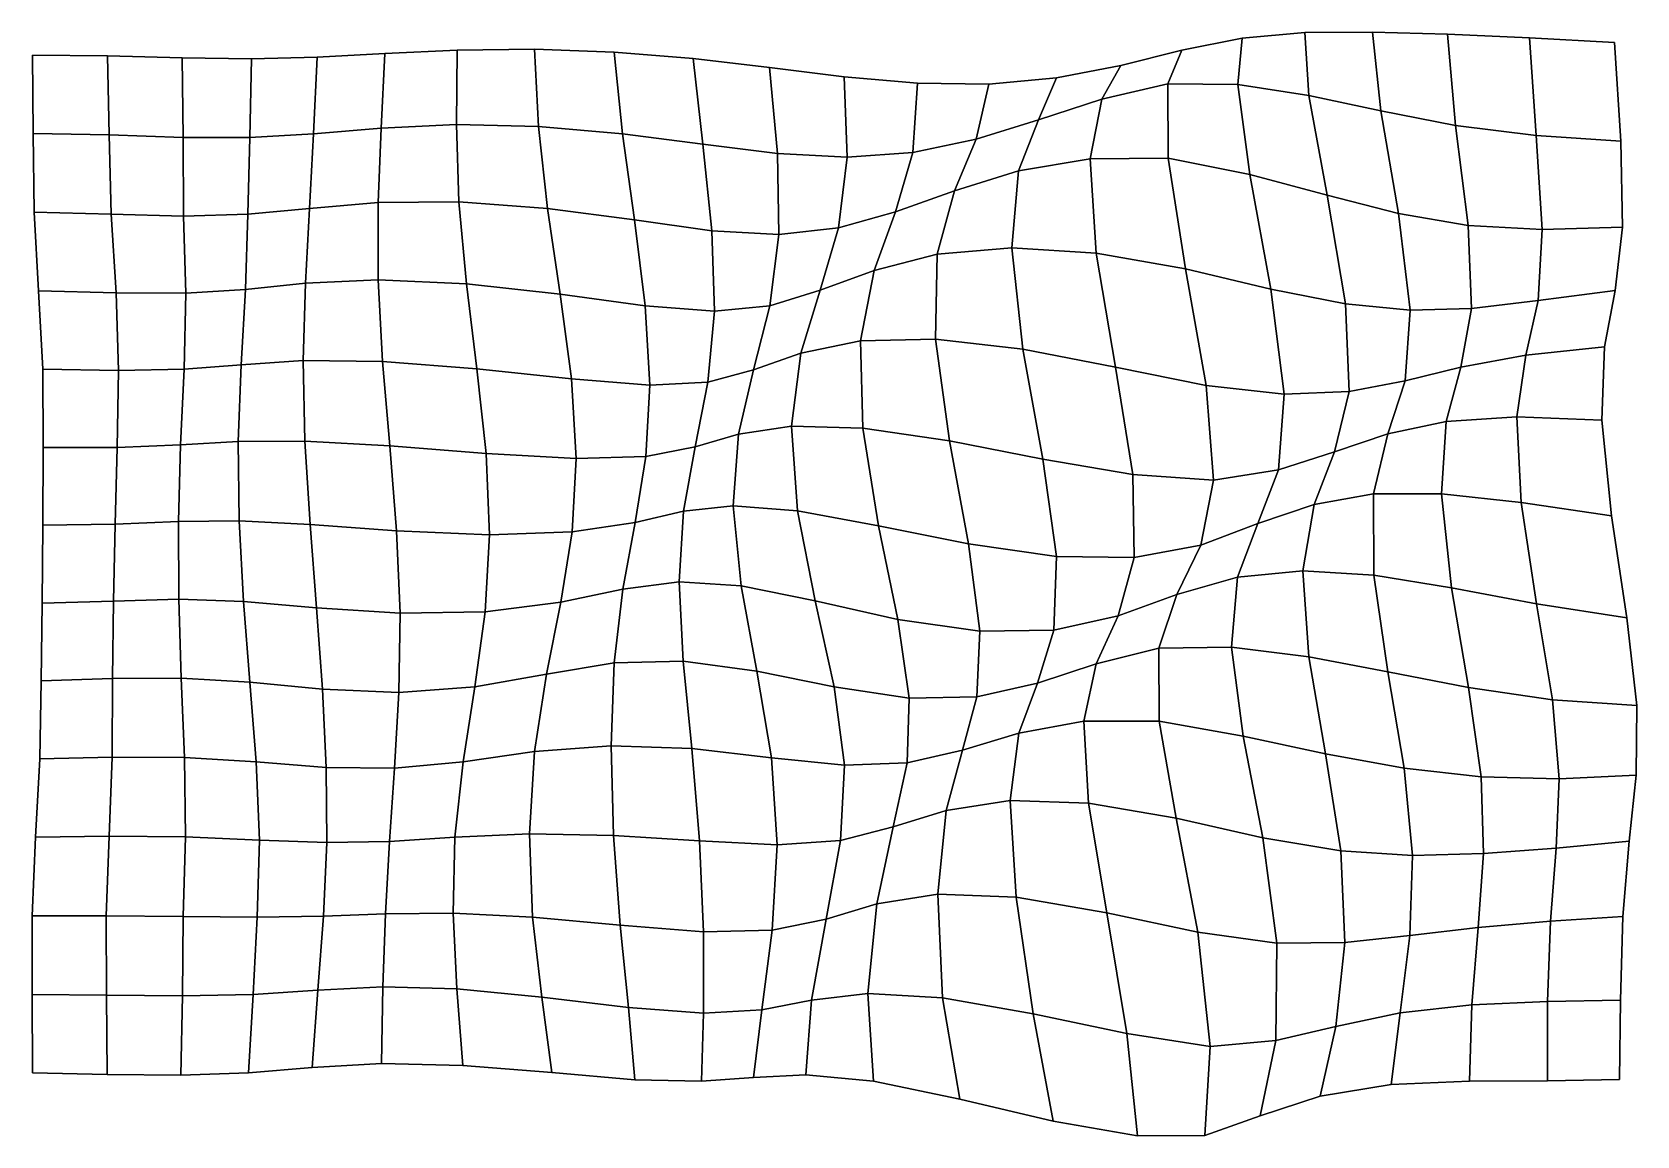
# Model space of a CAD drawing. Extents: x -160 to 226, y -141 to 124.
import ezdxf

# ---------------------------------------------------------------- set-up
doc = ezdxf.new("R2010")
doc.units = 0

msp = doc.modelspace()

# ---------------------------------------------------------------- linework, layer by layer
for points in [[(129.862137, 111.838135, 5.703214), (146.962982, 109.247078, 7.982174), (145.999985, 124.377266, 7.832023), (130.893127, 123.013481, 6.513507)], [(129.862137, 111.838135, 5.703214), (130.893127, 123.013481, 6.513507), (145.999985, 124.377266, 7.832023), (146.962982, 109.247078, 7.982174)], [(146.962982, 109.247078, 7.982174), (164.225235, 105.533997, 9.320182), (162.264481, 124.497879, 7.627948), (145.999985, 124.377266, 7.832023)], [(146.962982, 109.247078, 7.982174), (145.999985, 124.377266, 7.832023), (162.264481, 124.497879, 7.627948), (164.225235, 105.533997, 9.320182)], [(164.225235, 105.533997, 9.320182), (182.239075, 102.043846, 8.684985), (180.264542, 123.961304, 5.428155), (162.264481, 124.497879, 7.627948)], [(164.225235, 105.533997, 9.320182), (162.264481, 124.497879, 7.627948), (180.264542, 123.961304, 5.428155), (182.239075, 102.043846, 8.684985)], [(182.239075, 102.043846, 8.684985), (201.622528, 99.602982, 5.720099), (200.020721, 123.139275, 1.569532), (180.264542, 123.961304, 5.428155)], [(182.239075, 102.043846, 8.684985), (180.264542, 123.961304, 5.428155), (200.020721, 123.139275, 1.569532), (201.622528, 99.602982, 5.720099)], [(-76.358177, 101.346359, -1.157562), (-58.250023, 102.207092, -0.929658), (-58.023869, 120.179047, -0.919109), (-75.426277, 119.326591, -1.239462)], [(-76.358177, 101.346359, -1.157562), (-75.426277, 119.326591, -1.239462), (-58.023869, 120.179047, -0.919109), (-58.250023, 102.207092, -0.929658)], [(-58.250023, 102.207092, -0.929658), (-38.448437, 101.791321, -0.71839), (-39.406738, 120.402977, -0.540685), (-58.023869, 120.179047, -0.919109)], [(-58.250023, 102.207092, -0.929658), (-58.023869, 120.179047, -0.919109), (-39.406738, 120.402977, -0.540685), (-38.448437, 101.791321, -0.71839)], [(-38.448437, 101.791321, -0.71839), (-18.248863, 100.004578, -0.819998), (-20.227951, 119.69384, -0.412831), (-39.406738, 120.402977, -0.540685)], [(-38.448437, 101.791321, -0.71839), (-39.406738, 120.402977, -0.540685), (-20.227951, 119.69384, -0.412831), (-18.248863, 100.004578, -0.819998)], [(97.134567, 108.310303, 1.088256), (112.993935, 112.000046, 3.363359), (116.361984, 120.111443, 4.383746), (101.693726, 116.412926, 1.72817)], [(97.134567, 108.310303, 1.088256), (101.693726, 116.412926, 1.72817), (116.361984, 120.111443, 4.383746), (112.993935, 112.000046, 3.363359)], [(112.993935, 112.000046, 3.363359), (129.862137, 111.838135, 5.703214), (130.893127, 123.013481, 6.513507), (116.361984, 120.111443, 4.383746)], [(112.993935, 112.000046, 3.363359), (116.361984, 120.111443, 4.383746), (130.893127, 123.013481, 6.513507), (129.862137, 111.838135, 5.703214)], [(201.622528, 99.602982, 5.720099), (222.013809, 98.204018, 1.281546), (220.485764, 121.955467, -2.671299), (200.020721, 123.139275, 1.569532)], [(201.622528, 99.602982, 5.720099), (200.020721, 123.139275, 1.569532), (220.485764, 121.955467, -2.671299), (222.013809, 98.204018, 1.281546)], [(-160.085251, 100.079765, -1.359971), (-141.79538, 99.725853, -1.366445), (-142.216751, 118.811356, -1.378467), (-160.234375, 118.960953, -1.348444)], [(-160.085251, 100.079765, -1.359971), (-160.234375, 118.960953, -1.348444), (-142.216751, 118.811356, -1.378467), (-141.79538, 99.725853, -1.366445)], [(-141.79538, 99.725853, -1.366445), (-124.02903, 99.146179, -1.288742), (-124.260437, 118.337418, -1.361331), (-142.216751, 118.811356, -1.378467)], [(-141.79538, 99.725853, -1.366445), (-142.216751, 118.811356, -1.378467), (-124.260437, 118.337418, -1.361331), (-124.02903, 99.146179, -1.288742)], [(-124.02903, 99.146179, -1.288742), (-107.934105, 99.110809, -1.238607), (-107.551239, 118.073067, -1.357332), (-124.260437, 118.337418, -1.361331)], [(-124.02903, 99.146179, -1.288742), (-124.260437, 118.337418, -1.361331), (-107.551239, 118.073067, -1.357332), (-107.934105, 99.110809, -1.238607)], [(-107.934105, 99.110809, -1.238607), (-92.593994, 99.993324, -1.236659), (-91.711281, 118.439713, -1.358618), (-107.551239, 118.073067, -1.357332)], [(-107.934105, 99.110809, -1.238607), (-107.551239, 118.073067, -1.357332), (-91.711281, 118.439713, -1.358618), (-92.593994, 99.993324, -1.236659)], [(-92.593994, 99.993324, -1.236659), (-76.358177, 101.346359, -1.157562), (-75.426277, 119.326591, -1.239462), (-91.711281, 118.439713, -1.358618)], [(-92.593994, 99.993324, -1.236659), (-91.711281, 118.439713, -1.358618), (-75.426277, 119.326591, -1.239462), (-76.358177, 101.346359, -1.157562)], [(-18.248863, 100.004578, -0.819998), (1.078432, 97.479019, -1.350745), (-1.287807, 118.101135, -0.739744), (-20.227951, 119.69384, -0.412831)], [(-18.248863, 100.004578, -0.819998), (-20.227951, 119.69384, -0.412831), (-1.287807, 118.101135, -0.739744), (1.078432, 97.479019, -1.350745)], [(1.078432, 97.479019, -1.350745), (19.043184, 95.253914, -2.070455), (17.121391, 115.945946, -1.404328), (-1.287807, 118.101135, -0.739744)], [(1.078432, 97.479019, -1.350745), (-1.287807, 118.101135, -0.739744), (17.121391, 115.945946, -1.404328), (19.043184, 95.253914, -2.070455)], [(19.043184, 95.253914, -2.070455), (35.784855, 94.363579, -2.536921), (35.112358, 113.756325, -2.014851), (17.121391, 115.945946, -1.404328)], [(19.043184, 95.253914, -2.070455), (17.121391, 115.945946, -1.404328), (35.112358, 113.756325, -2.014851), (35.784855, 94.363579, -2.536921)], [(81.856079, 103.389587, -0.534451), (97.134567, 108.310303, 1.088256), (101.693726, 116.412926, 1.72817), (86.232697, 113.449249, -0.281452)], [(81.856079, 103.389587, -0.534451), (86.232697, 113.449249, -0.281452), (101.693726, 116.412926, 1.72817), (97.134567, 108.310303, 1.088256)], [(35.784855, 94.363579, -2.536921), (51.615398, 95.488373, -2.429226), (52.756935, 112.212738, -2.153942), (35.112358, 113.756325, -2.014851)], [(35.784855, 94.363579, -2.536921), (35.112358, 113.756325, -2.014851), (52.756935, 112.212738, -2.153942), (51.615398, 95.488373, -2.429226)], [(51.615398, 95.488373, -2.429226), (66.841972, 98.706802, -1.716897), (69.883163, 111.986412, -1.588372), (52.756935, 112.212738, -2.153942)], [(51.615398, 95.488373, -2.429226), (52.756935, 112.212738, -2.153942), (69.883163, 111.986412, -1.588372), (66.841972, 98.706802, -1.716897)], [(66.841972, 98.706802, -1.716897), (81.856079, 103.389587, -0.534451), (86.232697, 113.449249, -0.281452), (69.883163, 111.986412, -1.588372)], [(66.841972, 98.706802, -1.716897), (69.883163, 111.986412, -1.588372), (86.232697, 113.449249, -0.281452), (81.856079, 103.389587, -0.534451)], [(77.053047, 91.051521, -0.999149), (94.259697, 93.966087, -0.413694), (97.134567, 108.310303, 1.088256), (81.856079, 103.389587, -0.534451)], [(77.053047, 91.051521, -0.999149), (81.856079, 103.389587, -0.534451), (97.134567, 108.310303, 1.088256), (94.259697, 93.966087, -0.413694)], [(94.259697, 93.966087, -0.413694), (113.076843, 94.100632, 0.691813), (112.993935, 112.000046, 3.363359), (97.134567, 108.310303, 1.088256)], [(94.259697, 93.966087, -0.413694), (97.134567, 108.310303, 1.088256), (112.993935, 112.000046, 3.363359), (113.076843, 94.100632, 0.691813)], [(113.076843, 94.100632, 0.691813), (132.738556, 90.224335, 2.598572), (129.862137, 111.838135, 5.703214), (112.993935, 112.000046, 3.363359)], [(113.076843, 94.100632, 0.691813), (112.993935, 112.000046, 3.363359), (129.862137, 111.838135, 5.703214), (132.738556, 90.224335, 2.598572)], [(132.738556, 90.224335, 2.598572), (151.336395, 85.259277, 5.342973), (146.962982, 109.247078, 7.982174), (129.862137, 111.838135, 5.703214)], [(132.738556, 90.224335, 2.598572), (129.862137, 111.838135, 5.703214), (146.962982, 109.247078, 7.982174), (151.336395, 85.259277, 5.342973)], [(151.336395, 85.259277, 5.342973), (168.54567, 80.781845, 8.019124), (164.225235, 105.533997, 9.320182), (146.962982, 109.247078, 7.982174)], [(151.336395, 85.259277, 5.342973), (146.962982, 109.247078, 7.982174), (164.225235, 105.533997, 9.320182), (168.54567, 80.781845, 8.019124)], [(168.54567, 80.781845, 8.019124), (185.312454, 77.893372, 9.180132), (182.239075, 102.043846, 8.684985), (164.225235, 105.533997, 9.320182)], [(168.54567, 80.781845, 8.019124), (164.225235, 105.533997, 9.320182), (182.239075, 102.043846, 8.684985), (185.312454, 77.893372, 9.180132)], [(-93.596077, 82.037437, -1.174577), (-77.082764, 83.433655, -1.238571), (-76.358177, 101.346359, -1.157562), (-92.593994, 99.993324, -1.236659)], [(-93.596077, 82.037437, -1.174577), (-92.593994, 99.993324, -1.236659), (-76.358177, 101.346359, -1.157562), (-77.082764, 83.433655, -1.238571)], [(-77.082764, 83.433655, -1.238571), (-57.633705, 83.615974, -1.167219), (-58.250023, 102.207092, -0.929658), (-76.358177, 101.346359, -1.157562)], [(-77.082764, 83.433655, -1.238571), (-76.358177, 101.346359, -1.157562), (-58.250023, 102.207092, -0.929658), (-57.633705, 83.615974, -1.167219)], [(-57.633705, 83.615974, -1.167219), (-36.295113, 82.031441, -1.074839), (-38.448437, 101.791321, -0.71839), (-58.250023, 102.207092, -0.929658)], [(-57.633705, 83.615974, -1.167219), (-58.250023, 102.207092, -0.929658), (-38.448437, 101.791321, -0.71839), (-36.295113, 82.031441, -1.074839)], [(-36.295113, 82.031441, -1.074839), (-15.40117, 79.25399, -1.215366), (-18.248863, 100.004578, -0.819998), (-38.448437, 101.791321, -0.71839)], [(-36.295113, 82.031441, -1.074839), (-38.448437, 101.791321, -0.71839), (-18.248863, 100.004578, -0.819998), (-15.40117, 79.25399, -1.215366)], [(61.610008, 86.30912, -1.552637), (77.053047, 91.051521, -0.999149), (81.856079, 103.389587, -0.534451), (66.841972, 98.706802, -1.716897)], [(61.610008, 86.30912, -1.552637), (66.841972, 98.706802, -1.716897), (81.856079, 103.389587, -0.534451), (77.053047, 91.051521, -0.999149)], [(185.312454, 77.893372, 9.180132), (203.099915, 76.959106, 7.80175), (201.622528, 99.602982, 5.720099), (182.239075, 102.043846, 8.684985)], [(185.312454, 77.893372, 9.180132), (182.239075, 102.043846, 8.684985), (201.622528, 99.602982, 5.720099), (203.099915, 76.959106, 7.80175)], [(-159.831238, 81.144646, -1.367334), (-141.334396, 80.629005, -1.33034), (-141.79538, 99.725853, -1.366445), (-160.085251, 100.079765, -1.359971)], [(-159.831238, 81.144646, -1.367334), (-160.085251, 100.079765, -1.359971), (-141.79538, 99.725853, -1.366445), (-141.334396, 80.629005, -1.33034)], [(-141.334396, 80.629005, -1.33034), (-123.901787, 80.18956, -1.177258), (-124.02903, 99.146179, -1.288742), (-141.79538, 99.725853, -1.366445)], [(-141.334396, 80.629005, -1.33034), (-141.79538, 99.725853, -1.366445), (-124.02903, 99.146179, -1.288742), (-123.901787, 80.18956, -1.177258)], [(-123.901787, 80.18956, -1.177258), (-108.430031, 80.64547, -1.103978), (-107.934105, 99.110809, -1.238607), (-124.02903, 99.146179, -1.288742)], [(-123.901787, 80.18956, -1.177258), (-124.02903, 99.146179, -1.288742), (-107.934105, 99.110809, -1.238607), (-108.430031, 80.64547, -1.103978)], [(-108.430031, 80.64547, -1.103978), (-93.596077, 82.037437, -1.174577), (-92.593994, 99.993324, -1.236659), (-107.934105, 99.110809, -1.238607)], [(-108.430031, 80.64547, -1.103978), (-107.934105, 99.110809, -1.238607), (-92.593994, 99.993324, -1.236659), (-93.596077, 82.037437, -1.174577)], [(-15.40117, 79.25399, -1.215366), (3.267258, 76.683762, -1.663482), (1.078432, 97.479019, -1.350745), (-18.248863, 100.004578, -0.819998)], [(-15.40117, 79.25399, -1.215366), (-18.248863, 100.004578, -0.819998), (1.078432, 97.479019, -1.350745), (3.267258, 76.683762, -1.663482)], [(3.267258, 76.683762, -1.663482), (19.381214, 75.783691, -2.166965), (19.043184, 95.253914, -2.070455), (1.078432, 97.479019, -1.350745)], [(3.267258, 76.683762, -1.663482), (1.078432, 97.479019, -1.350745), (19.043184, 95.253914, -2.070455), (19.381214, 75.783691, -2.166965)], [(47.448807, 81.227852, -2.09341), (61.610008, 86.30912, -1.552637), (66.841972, 98.706802, -1.716897), (51.615398, 95.488373, -2.429226)], [(47.448807, 81.227852, -2.09341), (51.615398, 95.488373, -2.429226), (66.841972, 98.706802, -1.716897), (61.610008, 86.30912, -1.552637)], [(203.099915, 76.959106, 7.80175), (222.434418, 77.518814, 4.16584), (222.013809, 98.204018, 1.281546), (201.622528, 99.602982, 5.720099)], [(203.099915, 76.959106, 7.80175), (201.622528, 99.602982, 5.720099), (222.013809, 98.204018, 1.281546), (222.434418, 77.518814, 4.16584)], [(19.381214, 75.783691, -2.166965), (33.72604, 77.360405, -2.358249), (35.784855, 94.363579, -2.536921), (19.043184, 95.253914, -2.070455)], [(19.381214, 75.783691, -2.166965), (19.043184, 95.253914, -2.070455), (35.784855, 94.363579, -2.536921), (33.72604, 77.360405, -2.358249)], [(33.72604, 77.360405, -2.358249), (47.448807, 81.227852, -2.09341), (51.615398, 95.488373, -2.429226), (35.784855, 94.363579, -2.536921)], [(33.72604, 77.360405, -2.358249), (35.784855, 94.363579, -2.536921), (51.615398, 95.488373, -2.429226), (47.448807, 81.227852, -2.09341)], [(75.431664, 72.575363, -1.886302), (95.70916, 71.235924, -2.530653), (94.259697, 93.966087, -0.413694), (77.053047, 91.051521, -0.999149)], [(75.431664, 72.575363, -1.886302), (77.053047, 91.051521, -0.999149), (94.259697, 93.966087, -0.413694), (95.70916, 71.235924, -2.530653)], [(95.70916, 71.235924, -2.530653), (117.203056, 67.502213, -2.698982), (113.076843, 94.100632, 0.691813), (94.259697, 93.966087, -0.413694)], [(95.70916, 71.235924, -2.530653), (94.259697, 93.966087, -0.413694), (113.076843, 94.100632, 0.691813), (117.203056, 67.502213, -2.698982)], [(117.203056, 67.502213, -2.698982), (137.779037, 62.609749, -1.300034), (132.738556, 90.224335, 2.598572), (113.076843, 94.100632, 0.691813)], [(117.203056, 67.502213, -2.698982), (113.076843, 94.100632, 0.691813), (132.738556, 90.224335, 2.598572), (137.779037, 62.609749, -1.300034)], [(57.492714, 71.008911, -1.480634), (75.431664, 72.575363, -1.886302), (77.053047, 91.051521, -0.999149), (61.610008, 86.30912, -1.552637)], [(57.492714, 71.008911, -1.480634), (61.610008, 86.30912, -1.552637), (77.053047, 91.051521, -0.999149), (75.431664, 72.575363, -1.886302)], [(137.779037, 62.609749, -1.300034), (155.770645, 59.050106, 1.682858), (151.336395, 85.259277, 5.342973), (132.738556, 90.224335, 2.598572)], [(137.779037, 62.609749, -1.300034), (132.738556, 90.224335, 2.598572), (151.336395, 85.259277, 5.342973), (155.770645, 59.050106, 1.682858)], [(42.27446, 67.093857, -1.457297), (57.492714, 71.008911, -1.480634), (61.610008, 86.30912, -1.552637), (47.448807, 81.227852, -2.09341)], [(42.27446, 67.093857, -1.457297), (47.448807, 81.227852, -2.09341), (61.610008, 86.30912, -1.552637), (57.492714, 71.008911, -1.480634)], [(155.770645, 59.050106, 1.682858), (171.333496, 57.515873, 5.346238), (168.54567, 80.781845, 8.019124), (151.336395, 85.259277, 5.342973)], [(155.770645, 59.050106, 1.682858), (151.336395, 85.259277, 5.342973), (168.54567, 80.781845, 8.019124), (171.333496, 57.515873, 5.346238)], [(-158.829788, 62.204723, -1.370377), (-140.160034, 61.688114, -1.272421), (-141.334396, 80.629005, -1.33034), (-159.831238, 81.144646, -1.367334)], [(-158.829788, 62.204723, -1.370377), (-159.831238, 81.144646, -1.367334), (-141.334396, 80.629005, -1.33034), (-140.160034, 61.688114, -1.272421)], [(-108.983826, 62.546124, -0.975372), (-94.560883, 64.031769, -1.202251), (-93.596077, 82.037437, -1.174577), (-108.430031, 80.64547, -1.103978)], [(-108.983826, 62.546124, -0.975372), (-108.430031, 80.64547, -1.103978), (-93.596077, 82.037437, -1.174577), (-94.560883, 64.031769, -1.202251)], [(-94.560883, 64.031769, -1.202251), (-77.04377, 64.826477, -1.493192), (-77.082764, 83.433655, -1.238571), (-93.596077, 82.037437, -1.174577)], [(-94.560883, 64.031769, -1.202251), (-93.596077, 82.037437, -1.174577), (-77.082764, 83.433655, -1.238571), (-77.04377, 64.826477, -1.493192)], [(-77.04377, 64.826477, -1.493192), (-55.824226, 63.908047, -1.574897), (-57.633705, 83.615974, -1.167219), (-77.082764, 83.433655, -1.238571)], [(-77.04377, 64.826477, -1.493192), (-77.082764, 83.433655, -1.238571), (-57.633705, 83.615974, -1.167219), (-55.824226, 63.908047, -1.574897)], [(-55.824226, 63.908047, -1.574897), (-33.28722, 61.390812, -1.44743), (-36.295113, 82.031441, -1.074839), (-57.633705, 83.615974, -1.167219)], [(-55.824226, 63.908047, -1.574897), (-57.633705, 83.615974, -1.167219), (-36.295113, 82.031441, -1.074839), (-33.28722, 61.390812, -1.44743)], [(-33.28722, 61.390812, -1.44743), (-12.772973, 58.607544, -1.345), (-15.40117, 79.25399, -1.215366), (-36.295113, 82.031441, -1.074839)], [(-33.28722, 61.390812, -1.44743), (-36.295113, 82.031441, -1.074839), (-15.40117, 79.25399, -1.215366), (-12.772973, 58.607544, -1.345)], [(29.31954, 62.341022, -1.571967), (42.27446, 67.093857, -1.457297), (47.448807, 81.227852, -2.09341), (33.72604, 77.360405, -2.358249)], [(29.31954, 62.341022, -1.571967), (33.72604, 77.360405, -2.358249), (47.448807, 81.227852, -2.09341), (42.27446, 67.093857, -1.457297)], [(-140.160034, 61.688114, -1.272421), (-123.356079, 61.612774, -1.036663), (-123.901787, 80.18956, -1.177258), (-141.334396, 80.629005, -1.33034)], [(-140.160034, 61.688114, -1.272421), (-141.334396, 80.629005, -1.33034), (-123.901787, 80.18956, -1.177258), (-123.356079, 61.612774, -1.036663)], [(-123.356079, 61.612774, -1.036663), (-108.983826, 62.546124, -0.975372), (-108.430031, 80.64547, -1.103978), (-123.901787, 80.18956, -1.177258)], [(-123.356079, 61.612774, -1.036663), (-123.901787, 80.18956, -1.177258), (-108.430031, 80.64547, -1.103978), (-108.983826, 62.546124, -0.975372)], [(-12.772973, 58.607544, -1.345), (3.886908, 57.315319, -1.419468), (3.267258, 76.683762, -1.663482), (-15.40117, 79.25399, -1.215366)], [(-12.772973, 58.607544, -1.345), (-15.40117, 79.25399, -1.215366), (3.267258, 76.683762, -1.663482), (3.886908, 57.315319, -1.419468)], [(17.237413, 58.622189, -1.561517), (29.31954, 62.341022, -1.571967), (33.72604, 77.360405, -2.358249), (19.381214, 75.783691, -2.166965)], [(17.237413, 58.622189, -1.561517), (19.381214, 75.783691, -2.166965), (33.72604, 77.360405, -2.358249), (29.31954, 62.341022, -1.571967)], [(171.333496, 57.515873, 5.346238), (186.058441, 57.975346, 8.002085), (185.312454, 77.893372, 9.180132), (168.54567, 80.781845, 8.019124)], [(171.333496, 57.515873, 5.346238), (168.54567, 80.781845, 8.019124), (185.312454, 77.893372, 9.180132), (186.058441, 57.975346, 8.002085)], [(186.058441, 57.975346, 8.002085), (202.129227, 59.864307, 8.171271), (203.099915, 76.959106, 7.80175), (185.312454, 77.893372, 9.180132)], [(186.058441, 57.975346, 8.002085), (185.312454, 77.893372, 9.180132), (203.099915, 76.959106, 7.80175), (202.129227, 59.864307, 8.171271)], [(202.129227, 59.864307, 8.171271), (220.64769, 62.291862, 5.669807), (222.434418, 77.518814, 4.16584), (203.099915, 76.959106, 7.80175)], [(202.129227, 59.864307, 8.171271), (203.099915, 76.959106, 7.80175), (222.434418, 77.518814, 4.16584), (220.64769, 62.291862, 5.669807)], [(3.886908, 57.315319, -1.419468), (17.237413, 58.622189, -1.561517), (19.381214, 75.783691, -2.166965), (3.267258, 76.683762, -1.663482)], [(3.886908, 57.315319, -1.419468), (3.267258, 76.683762, -1.663482), (19.381214, 75.783691, -2.166965), (17.237413, 58.622189, -1.561517)], [(39.029125, 50.137962, -0.885657), (57.096207, 50.574272, -1.785183), (57.492714, 71.008911, -1.480634), (42.27446, 67.093857, -1.457297)], [(39.029125, 50.137962, -0.885657), (42.27446, 67.093857, -1.457297), (57.492714, 71.008911, -1.480634), (57.096207, 50.574272, -1.785183)], [(57.096207, 50.574272, -1.785183), (78.103493, 48.139252, -3.214092), (75.431664, 72.575363, -1.886302), (57.492714, 71.008911, -1.480634)], [(57.096207, 50.574272, -1.785183), (57.492714, 71.008911, -1.480634), (75.431664, 72.575363, -1.886302), (78.103493, 48.139252, -3.214092)], [(78.103493, 48.139252, -3.214092), (100.416275, 43.814114, -4.837358), (95.70916, 71.235924, -2.530653), (75.431664, 72.575363, -1.886302)], [(78.103493, 48.139252, -3.214092), (75.431664, 72.575363, -1.886302), (95.70916, 71.235924, -2.530653), (100.416275, 43.814114, -4.837358)], [(100.416275, 43.814114, -4.837358), (122.206322, 39.37122, -5.802549), (117.203056, 67.502213, -2.698982), (95.70916, 71.235924, -2.530653)], [(100.416275, 43.814114, -4.837358), (95.70916, 71.235924, -2.530653), (117.203056, 67.502213, -2.698982), (122.206322, 39.37122, -5.802549)], [(24.696411, 47.167519, -0.467683), (39.029125, 50.137962, -0.885657), (42.27446, 67.093857, -1.457297), (29.31954, 62.341022, -1.571967)], [(24.696411, 47.167519, -0.467683), (29.31954, 62.341022, -1.571967), (42.27446, 67.093857, -1.457297), (39.029125, 50.137962, -0.885657)], [(122.206322, 39.37122, -5.802549), (140.976959, 37.322052, -4.521698), (137.779037, 62.609749, -1.300034), (117.203056, 67.502213, -2.698982)], [(122.206322, 39.37122, -5.802549), (117.203056, 67.502213, -2.698982), (137.779037, 62.609749, -1.300034), (140.976959, 37.322052, -4.521698)], [(-157.799728, 43.313416, -1.369892), (-139.552185, 42.983135, -1.199125), (-140.160034, 61.688114, -1.272421), (-158.829788, 62.204723, -1.370377)], [(-157.799728, 43.313416, -1.369892), (-158.829788, 62.204723, -1.370377), (-140.160034, 61.688114, -1.272421), (-139.552185, 42.983135, -1.199125)], [(-123.771034, 43.324448, -0.877701), (-110.044624, 44.417809, -0.860957), (-108.983826, 62.546124, -0.975372), (-123.356079, 61.612774, -1.036663)], [(-123.771034, 43.324448, -0.877701), (-123.356079, 61.612774, -1.036663), (-108.983826, 62.546124, -0.975372), (-110.044624, 44.417809, -0.860957)], [(-110.044624, 44.417809, -0.860957), (-95.086433, 45.413731, -1.314314), (-94.560883, 64.031769, -1.202251), (-108.983826, 62.546124, -0.975372)], [(-110.044624, 44.417809, -0.860957), (-108.983826, 62.546124, -0.975372), (-94.560883, 64.031769, -1.202251), (-95.086433, 45.413731, -1.314314)], [(-95.086433, 45.413731, -1.314314), (-76.004021, 45.203102, -1.88929), (-77.04377, 64.826477, -1.493192), (-94.560883, 64.031769, -1.202251)], [(-95.086433, 45.413731, -1.314314), (-94.560883, 64.031769, -1.202251), (-77.04377, 64.826477, -1.493192), (-76.004021, 45.203102, -1.88929)], [(-76.004021, 45.203102, -1.88929), (-53.285061, 43.431179, -2.084384), (-55.824226, 63.908047, -1.574897), (-77.04377, 64.826477, -1.493192)], [(-76.004021, 45.203102, -1.88929), (-77.04377, 64.826477, -1.493192), (-55.824226, 63.908047, -1.574897), (-53.285061, 43.431179, -2.084384)], [(-53.285061, 43.431179, -2.084384), (-30.570951, 40.974884, -1.738512), (-33.28722, 61.390812, -1.44743), (-55.824226, 63.908047, -1.574897)], [(-53.285061, 43.431179, -2.084384), (-55.824226, 63.908047, -1.574897), (-33.28722, 61.390812, -1.44743), (-30.570951, 40.974884, -1.738512)], [(13.307703, 43.197464, -0.391533), (24.696411, 47.167519, -0.467683), (29.31954, 62.341022, -1.571967), (17.237413, 58.622189, -1.561517)], [(13.307703, 43.197464, -0.391533), (17.237413, 58.622189, -1.561517), (29.31954, 62.341022, -1.571967), (24.696411, 47.167519, -0.467683)], [(140.976959, 37.322052, -4.521698), (156.597122, 37.965935, -1.259067), (155.770645, 59.050106, 1.682858), (137.779037, 62.609749, -1.300034)], [(140.976959, 37.322052, -4.521698), (137.779037, 62.609749, -1.300034), (155.770645, 59.050106, 1.682858), (156.597122, 37.965935, -1.259067)], [(199.16684, 46.739174, 7.615291), (218.114426, 48.691071, 5.975101), (220.64769, 62.291862, 5.669807), (202.129227, 59.864307, 8.171271)], [(199.16684, 46.739174, 7.615291), (202.129227, 59.864307, 8.171271), (220.64769, 62.291862, 5.669807), (218.114426, 48.691071, 5.975101)], [(-139.552185, 42.983135, -1.199125), (-123.771034, 43.324448, -0.877701), (-123.356079, 61.612774, -1.036663), (-140.160034, 61.688114, -1.272421)], [(-139.552185, 42.983135, -1.199125), (-140.160034, 61.688114, -1.272421), (-123.356079, 61.612774, -1.036663), (-123.771034, 43.324448, -0.877701)], [(-30.570951, 40.974884, -1.738512), (-11.667728, 39.463436, -1.122039), (-12.772973, 58.607544, -1.345), (-33.28722, 61.390812, -1.44743)], [(-30.570951, 40.974884, -1.738512), (-33.28722, 61.390812, -1.44743), (-12.772973, 58.607544, -1.345), (-11.667728, 39.463436, -1.122039)], [(-11.667728, 39.463436, -1.122039), (2.29718, 40.189308, -0.612814), (3.886908, 57.315319, -1.419468), (-12.772973, 58.607544, -1.345)], [(-11.667728, 39.463436, -1.122039), (-12.772973, 58.607544, -1.345), (3.886908, 57.315319, -1.419468), (2.29718, 40.189308, -0.612814)], [(2.29718, 40.189308, -0.612814), (13.307703, 43.197464, -0.391533), (17.237413, 58.622189, -1.561517), (3.886908, 57.315319, -1.419468)], [(2.29718, 40.189308, -0.612814), (3.886908, 57.315319, -1.419468), (17.237413, 58.622189, -1.561517), (13.307703, 43.197464, -0.391533)], [(156.597122, 37.965935, -1.259067), (170.081024, 40.512543, 3.01646), (171.333496, 57.515873, 5.346238), (155.770645, 59.050106, 1.682858)], [(156.597122, 37.965935, -1.259067), (155.770645, 59.050106, 1.682858), (171.333496, 57.515873, 5.346238), (170.081024, 40.512543, 3.01646)], [(170.081024, 40.512543, 3.01646), (183.496017, 43.784389, 6.509429), (186.058441, 57.975346, 8.002085), (171.333496, 57.515873, 5.346238)], [(170.081024, 40.512543, 3.01646), (171.333496, 57.515873, 5.346238), (186.058441, 57.975346, 8.002085), (183.496017, 43.784389, 6.509429)], [(183.496017, 43.784389, 6.509429), (199.16684, 46.739174, 7.615291), (202.129227, 59.864307, 8.171271), (186.058441, 57.975346, 8.002085)], [(183.496017, 43.784389, 6.509429), (186.058441, 57.975346, 8.002085), (202.129227, 59.864307, 8.171271), (199.16684, 46.739174, 7.615291)], [(39.566296, 29.114336, -0.293911), (60.448414, 26.065552, -2.143068), (57.096207, 50.574272, -1.785183), (39.029125, 50.137962, -0.885657)], [(39.566296, 29.114336, -0.293911), (39.029125, 50.137962, -0.885657), (57.096207, 50.574272, -1.785183), (60.448414, 26.065552, -2.143068)], [(60.448414, 26.065552, -2.143068), (82.902176, 21.695671, -4.398306), (78.103493, 48.139252, -3.214092), (57.096207, 50.574272, -1.785183)], [(60.448414, 26.065552, -2.143068), (57.096207, 50.574272, -1.785183), (78.103493, 48.139252, -3.214092), (82.902176, 21.695671, -4.398306)], [(9.663084, 27.680317, 1.157999), (22.44314, 29.617262, 0.86045), (24.696411, 47.167519, -0.467683), (13.307703, 43.197464, -0.391533)], [(9.663084, 27.680317, 1.157999), (13.307703, 43.197464, -0.391533), (24.696411, 47.167519, -0.467683), (22.44314, 29.617262, 0.86045)], [(22.44314, 29.617262, 0.86045), (39.566296, 29.114336, -0.293911), (39.029125, 50.137962, -0.885657), (24.696411, 47.167519, -0.467683)], [(22.44314, 29.617262, 0.86045), (24.696411, 47.167519, -0.467683), (39.029125, 50.137962, -0.885657), (39.566296, 29.114336, -0.293911)], [(82.902176, 21.695671, -4.398306), (104.598511, 17.959896, -6.508901), (100.416275, 43.814114, -4.837358), (78.103493, 48.139252, -3.214092)], [(82.902176, 21.695671, -4.398306), (78.103493, 48.139252, -3.214092), (100.416275, 43.814114, -4.837358), (104.598511, 17.959896, -6.508901)], [(179.969208, 30.776369, 5.534947), (197.011963, 31.822094, 6.755599), (199.16684, 46.739174, 7.615291), (183.496017, 43.784389, 6.509429)], [(179.969208, 30.776369, 5.534947), (183.496017, 43.784389, 6.509429), (199.16684, 46.739174, 7.615291), (197.011963, 31.822094, 6.755599)], [(197.011963, 31.822094, 6.755599), (217.455383, 31.073431, 5.415975), (218.114426, 48.691071, 5.975101), (199.16684, 46.739174, 7.615291)], [(197.011963, 31.822094, 6.755599), (199.16684, 46.739174, 7.615291), (218.114426, 48.691071, 5.975101), (217.455383, 31.073431, 5.415975)], [(-157.679886, 24.496899, -1.369326), (-139.885635, 24.470764, -1.123097), (-139.552185, 42.983135, -1.199125), (-157.799728, 43.313416, -1.369892)], [(-157.679886, 24.496899, -1.369326), (-157.799728, 43.313416, -1.369892), (-139.552185, 42.983135, -1.199125), (-139.885635, 24.470764, -1.123097)], [(-139.885635, 24.470764, -1.123097), (-124.618217, 25.082449, -0.711508), (-123.771034, 43.324448, -0.877701), (-139.552185, 42.983135, -1.199125)], [(-139.885635, 24.470764, -1.123097), (-139.552185, 42.983135, -1.199125), (-123.771034, 43.324448, -0.877701), (-124.618217, 25.082449, -0.711508)], [(-124.618217, 25.082449, -0.711508), (-110.725594, 25.886297, -0.749102), (-110.044624, 44.417809, -0.860957), (-123.771034, 43.324448, -0.877701)], [(-124.618217, 25.082449, -0.711508), (-123.771034, 43.324448, -0.877701), (-110.044624, 44.417809, -0.860957), (-110.725594, 25.886297, -0.749102)], [(-110.725594, 25.886297, -0.749102), (-94.690987, 25.975779, -1.465484), (-95.086433, 45.413731, -1.314314), (-110.044624, 44.417809, -0.860957)], [(-110.725594, 25.886297, -0.749102), (-110.044624, 44.417809, -0.860957), (-95.086433, 45.413731, -1.314314), (-94.690987, 25.975779, -1.465484)], [(-94.690987, 25.975779, -1.465484), (-74.278824, 24.858704, -2.364724), (-76.004021, 45.203102, -1.88929), (-95.086433, 45.413731, -1.314314)], [(-94.690987, 25.975779, -1.465484), (-95.086433, 45.413731, -1.314314), (-76.004021, 45.203102, -1.88929), (-74.278824, 24.858704, -2.364724)], [(-74.278824, 24.858704, -2.364724), (-51.081039, 23.048149, -2.658555), (-53.285061, 43.431179, -2.084384), (-76.004021, 45.203102, -1.88929)], [(-74.278824, 24.858704, -2.364724), (-76.004021, 45.203102, -1.88929), (-53.285061, 43.431179, -2.084384), (-51.081039, 23.048149, -2.658555)], [(-51.081039, 23.048149, -2.658555), (-29.400686, 21.82423, -1.980732), (-30.570951, 40.974884, -1.738512), (-53.285061, 43.431179, -2.084384)], [(-51.081039, 23.048149, -2.658555), (-53.285061, 43.431179, -2.084384), (-30.570951, 40.974884, -1.738512), (-29.400686, 21.82423, -1.980732)], [(-0.747298, 24.658503, 0.572288), (9.663084, 27.680317, 1.157999), (13.307703, 43.197464, -0.391533), (2.29718, 40.189308, -0.612814)], [(-0.747298, 24.658503, 0.572288), (2.29718, 40.189308, -0.612814), (13.307703, 43.197464, -0.391533), (9.663084, 27.680317, 1.157999)], [(104.598511, 17.959896, -6.508901), (123.961792, 16.602213, -7.598707), (122.206322, 39.37122, -5.802549), (100.416275, 43.814114, -4.837358)], [(104.598511, 17.959896, -6.508901), (100.416275, 43.814114, -4.837358), (122.206322, 39.37122, -5.802549), (123.961792, 16.602213, -7.598707)], [(165.938568, 27.751776, 1.962243), (179.969208, 30.776369, 5.534947), (183.496017, 43.784389, 6.509429), (170.081024, 40.512543, 3.01646)], [(165.938568, 27.751776, 1.962243), (170.081024, 40.512543, 3.01646), (183.496017, 43.784389, 6.509429), (179.969208, 30.776369, 5.534947)], [(-29.400686, 21.82423, -1.980732), (-12.664721, 22.325617, -0.667108), (-11.667728, 39.463436, -1.122039), (-30.570951, 40.974884, -1.738512)], [(-29.400686, 21.82423, -1.980732), (-30.570951, 40.974884, -1.738512), (-11.667728, 39.463436, -1.122039), (-12.664721, 22.325617, -0.667108)], [(-12.664721, 22.325617, -0.667108), (-0.747298, 24.658503, 0.572288), (2.29718, 40.189308, -0.612814), (-11.667728, 39.463436, -1.122039)], [(-12.664721, 22.325617, -0.667108), (-11.667728, 39.463436, -1.122039), (2.29718, 40.189308, -0.612814), (-0.747298, 24.658503, 0.572288)], [(123.961792, 16.602213, -7.598707), (139.631592, 19.115709, -6.018187), (140.976959, 37.322052, -4.521698), (122.206322, 39.37122, -5.802549)], [(123.961792, 16.602213, -7.598707), (122.206322, 39.37122, -5.802549), (140.976959, 37.322052, -4.521698), (139.631592, 19.115709, -6.018187)], [(153.127533, 23.408777, -2.467461), (165.938568, 27.751776, 1.962243), (170.081024, 40.512543, 3.01646), (156.597122, 37.965935, -1.259067)], [(153.127533, 23.408777, -2.467461), (156.597122, 37.965935, -1.259067), (170.081024, 40.512543, 3.01646), (165.938568, 27.751776, 1.962243)], [(139.631592, 19.115709, -6.018187), (153.127533, 23.408777, -2.467461), (156.597122, 37.965935, -1.259067), (140.976959, 37.322052, -4.521698)], [(139.631592, 19.115709, -6.018187), (140.976959, 37.322052, -4.521698), (156.597122, 37.965935, -1.259067), (153.127533, 23.408777, -2.467461)], [(178.835648, 13.312562, 4.943435), (198.02095, 11.2045, 5.626983), (197.011963, 31.822094, 6.755599), (179.969208, 30.776369, 5.534947)], [(178.835648, 13.312562, 4.943435), (179.969208, 30.776369, 5.534947), (197.011963, 31.822094, 6.755599), (198.02095, 11.2045, 5.626983)], [(198.02095, 11.2045, 5.626983), (219.773132, 7.984342, 4.243218), (217.455383, 31.073431, 5.415975), (197.011963, 31.822094, 6.755599)], [(198.02095, 11.2045, 5.626983), (197.011963, 31.822094, 6.755599), (217.455383, 31.073431, 5.415975), (219.773132, 7.984342, 4.243218)], [(-3.551932, 9.136798, 1.792644), (8.404107, 10.44141, 2.899303), (9.663084, 27.680317, 1.157999), (-0.747298, 24.658503, 0.572288)], [(-3.551932, 9.136798, 1.792644), (-0.747298, 24.658503, 0.572288), (9.663084, 27.680317, 1.157999), (8.404107, 10.44141, 2.899303)], [(8.404107, 10.44141, 2.899303), (23.845465, 9.205873, 2.559028), (22.44314, 29.617262, 0.86045), (9.663084, 27.680317, 1.157999)], [(8.404107, 10.44141, 2.899303), (9.663084, 27.680317, 1.157999), (22.44314, 29.617262, 0.86045), (23.845465, 9.205873, 2.559028)], [(23.845465, 9.205873, 2.559028), (43.362114, 5.639633, 0.885962), (39.566296, 29.114336, -0.293911), (22.44314, 29.617262, 0.86045)], [(23.845465, 9.205873, 2.559028), (22.44314, 29.617262, 0.86045), (39.566296, 29.114336, -0.293911), (43.362114, 5.639633, 0.885962)], [(43.362114, 5.639633, 0.885962), (65.039085, 1.275404, -1.634573), (60.448414, 26.065552, -2.143068), (39.566296, 29.114336, -0.293911)], [(43.362114, 5.639633, 0.885962), (39.566296, 29.114336, -0.293911), (60.448414, 26.065552, -2.143068), (65.039085, 1.275404, -1.634573)], [(148.176849, 10.747349, -1.821188), (162.522095, 13.286321, 2.10507), (165.938568, 27.751776, 1.962243), (153.127533, 23.408777, -2.467461)], [(148.176849, 10.747349, -1.821188), (153.127533, 23.408777, -2.467461), (165.938568, 27.751776, 1.962243), (162.522095, 13.286321, 2.10507)], [(162.522095, 13.286321, 2.10507), (178.835648, 13.312562, 4.943435), (179.969208, 30.776369, 5.534947), (165.938568, 27.751776, 1.962243)], [(162.522095, 13.286321, 2.10507), (165.938568, 27.751776, 1.962243), (179.969208, 30.776369, 5.534947), (178.835648, 13.312562, 4.943435)], [(-157.776718, 5.744576, -1.373645), (-140.371124, 6.025298, -1.061738), (-139.885635, 24.470764, -1.123097), (-157.679886, 24.496899, -1.369326)], [(-157.776718, 5.744576, -1.373645), (-157.679886, 24.496899, -1.369326), (-139.885635, 24.470764, -1.123097), (-140.371124, 6.025298, -1.061738)], [(-140.371124, 6.025298, -1.061738), (-125.134834, 6.654636, -0.548811), (-124.618217, 25.082449, -0.711508), (-139.885635, 24.470764, -1.123097)], [(-140.371124, 6.025298, -1.061738), (-139.885635, 24.470764, -1.123097), (-124.618217, 25.082449, -0.711508), (-125.134834, 6.654636, -0.548811)], [(-125.134834, 6.654636, -0.548811), (-110.53009, 6.82483, -0.609364), (-110.725594, 25.886297, -0.749102), (-124.618217, 25.082449, -0.711508)], [(-125.134834, 6.654636, -0.548811), (-124.618217, 25.082449, -0.711508), (-110.725594, 25.886297, -0.749102), (-110.53009, 6.82483, -0.609364)], [(-110.53009, 6.82483, -0.609364), (-93.461151, 5.95933, -1.573014), (-94.690987, 25.975779, -1.465484), (-110.725594, 25.886297, -0.749102)], [(-110.53009, 6.82483, -0.609364), (-110.725594, 25.886297, -0.749102), (-94.690987, 25.975779, -1.465484), (-93.461151, 5.95933, -1.573014)], [(-93.461151, 5.95933, -1.573014), (-72.634148, 4.445106, -2.829205), (-74.278824, 24.858704, -2.364724), (-94.690987, 25.975779, -1.465484)], [(-93.461151, 5.95933, -1.573014), (-94.690987, 25.975779, -1.465484), (-74.278824, 24.858704, -2.364724), (-72.634148, 4.445106, -2.829205)], [(-72.634148, 4.445106, -2.829205), (-50.271206, 3.484166, -3.289627), (-51.081039, 23.048149, -2.658555), (-74.278824, 24.858704, -2.364724)], [(-72.634148, 4.445106, -2.829205), (-74.278824, 24.858704, -2.364724), (-51.081039, 23.048149, -2.658555), (-50.271206, 3.484166, -3.289627)], [(-15.233119, 6.452112, -0.286206), (-3.551932, 9.136798, 1.792644), (-0.747298, 24.658503, 0.572288), (-12.664721, 22.325617, -0.667108)], [(-15.233119, 6.452112, -0.286206), (-12.664721, 22.325617, -0.667108), (-0.747298, 24.658503, 0.572288), (-3.551932, 9.136798, 1.792644)], [(65.039085, 1.275404, -1.634573), (86.167755, -1.793699, -4.323414), (82.902176, 21.695671, -4.398306), (60.448414, 26.065552, -2.143068)], [(65.039085, 1.275404, -1.634573), (60.448414, 26.065552, -2.143068), (82.902176, 21.695671, -4.398306), (86.167755, -1.793699, -4.323414)], [(134.669464, 6.169917, -5.326034), (148.176849, 10.747349, -1.821188), (153.127533, 23.408777, -2.467461), (139.631592, 19.115709, -6.018187)], [(134.669464, 6.169917, -5.326034), (139.631592, 19.115709, -6.018187), (153.127533, 23.408777, -2.467461), (148.176849, 10.747349, -1.821188)], [(-50.271206, 3.484166, -3.289627), (-30.369802, 4.152088, -2.325778), (-29.400686, 21.82423, -1.980732), (-51.081039, 23.048149, -2.658555)], [(-50.271206, 3.484166, -3.289627), (-51.081039, 23.048149, -2.658555), (-29.400686, 21.82423, -1.980732), (-30.369802, 4.152088, -2.325778)], [(-30.369802, 4.152088, -2.325778), (-15.233119, 6.452112, -0.286206), (-12.664721, 22.325617, -0.667108), (-29.400686, 21.82423, -1.980732)], [(-30.369802, 4.152088, -2.325778), (-29.400686, 21.82423, -1.980732), (-12.664721, 22.325617, -0.667108), (-15.233119, 6.452112, -0.286206)], [(86.167755, -1.793699, -4.323414), (104.915001, -2.030803, -6.46243), (104.598511, 17.959896, -6.508901), (82.902176, 21.695671, -4.398306)], [(86.167755, -1.793699, -4.323414), (82.902176, 21.695671, -4.398306), (104.598511, 17.959896, -6.508901), (104.915001, -2.030803, -6.46243)], [(104.915001, -2.030803, -6.46243), (120.897987, 0.933887, -7.219598), (123.961792, 16.602213, -7.598707), (104.598511, 17.959896, -6.508901)], [(104.915001, -2.030803, -6.46243), (104.598511, 17.959896, -6.508901), (123.961792, 16.602213, -7.598707), (120.897987, 0.933887, -7.219598)], [(120.897987, 0.933887, -7.219598), (134.669464, 6.169917, -5.326034), (139.631592, 19.115709, -6.018187), (123.961792, 16.602213, -7.598707)], [(120.897987, 0.933887, -7.219598), (123.961792, 16.602213, -7.598707), (139.631592, 19.115709, -6.018187), (134.669464, 6.169917, -5.326034)], [(145.514343, -5.181688, 0.354383), (162.57933, -6.293245, 3.053954), (162.522095, 13.286321, 2.10507), (148.176849, 10.747349, -1.821188)], [(145.514343, -5.181688, 0.354383), (148.176849, 10.747349, -1.821188), (162.522095, 13.286321, 2.10507), (162.57933, -6.293245, 3.053954)], [(162.57933, -6.293245, 3.053954), (181.233398, -9.330127, 4.542824), (178.835648, 13.312562, 4.943435), (162.522095, 13.286321, 2.10507)], [(162.57933, -6.293245, 3.053954), (162.522095, 13.286321, 2.10507), (178.835648, 13.312562, 4.943435), (181.233398, -9.330127, 4.542824)], [(181.233398, -9.330127, 4.542824), (201.743576, -13.169393, 4.305885), (198.02095, 11.2045, 5.626983), (178.835648, 13.312562, 4.943435)], [(181.233398, -9.330127, 4.542824), (178.835648, 13.312562, 4.943435), (198.02095, 11.2045, 5.626983), (201.743576, -13.169393, 4.305885)], [(-18.144146, -9.648462, -0.396457), (-4.630506, -7.83511, 2.551438), (-3.551932, 9.136798, 1.792644), (-15.233119, 6.452112, -0.286206)], [(-18.144146, -9.648462, -0.396457), (-15.233119, 6.452112, -0.286206), (-3.551932, 9.136798, 1.792644), (-4.630506, -7.83511, 2.551438)], [(-4.630506, -7.83511, 2.551438), (10.261306, -8.834173, 4.50237), (8.404107, 10.44141, 2.899303), (-3.551932, 9.136798, 1.792644)], [(-4.630506, -7.83511, 2.551438), (-3.551932, 9.136798, 1.792644), (8.404107, 10.44141, 2.899303), (10.261306, -8.834173, 4.50237)], [(10.261306, -8.834173, 4.50237), (28.071005, -12.458857, 4.683975), (23.845465, 9.205873, 2.559028), (8.404107, 10.44141, 2.899303)], [(10.261306, -8.834173, 4.50237), (8.404107, 10.44141, 2.899303), (23.845465, 9.205873, 2.559028), (28.071005, -12.458857, 4.683975)], [(28.071005, -12.458857, 4.683975), (47.983124, -16.897228, 3.169241), (43.362114, 5.639633, 0.885962), (23.845465, 9.205873, 2.559028)], [(28.071005, -12.458857, 4.683975), (23.845465, 9.205873, 2.559028), (43.362114, 5.639633, 0.885962), (47.983124, -16.897228, 3.169241)], [(129.743042, -6.716962, -2.422836), (145.514343, -5.181688, 0.354383), (148.176849, 10.747349, -1.821188), (134.669464, 6.169917, -5.326034)], [(129.743042, -6.716962, -2.422836), (134.669464, 6.169917, -5.326034), (148.176849, 10.747349, -1.821188), (145.514343, -5.181688, 0.354383)], [(201.743576, -13.169393, 4.305885), (223.478226, -16.559206, 2.801224), (219.773132, 7.984342, 4.243218), (198.02095, 11.2045, 5.626983)], [(201.743576, -13.169393, 4.305885), (198.02095, 11.2045, 5.626983), (219.773132, 7.984342, 4.243218), (223.478226, -16.559206, 2.801224)], [(-157.963104, -12.981251, -1.38832), (-140.782501, -12.490892, -1.037009), (-140.371124, 6.025298, -1.061738), (-157.776718, 5.744576, -1.373645)], [(-157.963104, -12.981251, -1.38832), (-157.776718, 5.744576, -1.373645), (-140.371124, 6.025298, -1.061738), (-140.782501, -12.490892, -1.037009)], [(-140.782501, -12.490892, -1.037009), (-125.083603, -12.064201, -0.406362), (-125.134834, 6.654636, -0.548811), (-140.371124, 6.025298, -1.061738)], [(-140.782501, -12.490892, -1.037009), (-140.371124, 6.025298, -1.061738), (-125.134834, 6.654636, -0.548811), (-125.083603, -12.064201, -0.406362)], [(-125.083603, -12.064201, -0.406362), (-109.489693, -12.601286, -0.407334), (-110.53009, 6.82483, -0.609364), (-125.134834, 6.654636, -0.548811)], [(-125.083603, -12.064201, -0.406362), (-125.134834, 6.654636, -0.548811), (-110.53009, 6.82483, -0.609364), (-109.489693, -12.601286, -0.407334)], [(-109.489693, -12.601286, -0.407334), (-91.877907, -14.117167, -1.529973), (-93.461151, 5.95933, -1.573014), (-110.53009, 6.82483, -0.609364)], [(-109.489693, -12.601286, -0.407334), (-110.53009, 6.82483, -0.609364), (-93.461151, 5.95933, -1.573014), (-91.877907, -14.117167, -1.529973)], [(-91.877907, -14.117167, -1.529973), (-71.807869, -15.438472, -3.155755), (-72.634148, 4.445106, -2.829205), (-93.461151, 5.95933, -1.573014)], [(-91.877907, -14.117167, -1.529973), (-93.461151, 5.95933, -1.573014), (-72.634148, 4.445106, -2.829205), (-71.807869, -15.438472, -3.155755)], [(-71.807869, -15.438472, -3.155755), (-51.308567, -15.118946, -3.952254), (-50.271206, 3.484166, -3.289627), (-72.634148, 4.445106, -2.829205)], [(-71.807869, -15.438472, -3.155755), (-72.634148, 4.445106, -2.829205), (-50.271206, 3.484166, -3.289627), (-51.308567, -15.118946, -3.952254)], [(-51.308567, -15.118946, -3.952254), (-33.118492, -12.777174, -2.96531), (-30.369802, 4.152088, -2.325778), (-50.271206, 3.484166, -3.289627)], [(-51.308567, -15.118946, -3.952254), (-50.271206, 3.484166, -3.289627), (-30.369802, 4.152088, -2.325778), (-33.118492, -12.777174, -2.96531)], [(-33.118492, -12.777174, -2.96531), (-18.144146, -9.648462, -0.396457), (-15.233119, 6.452112, -0.286206), (-30.369802, 4.152088, -2.325778)], [(-33.118492, -12.777174, -2.96531), (-30.369802, 4.152088, -2.325778), (-15.233119, 6.452112, -0.286206), (-18.144146, -9.648462, -0.396457)], [(47.983124, -16.897228, 3.169241), (67.762344, -19.778299, 0.647595), (65.039085, 1.275404, -1.634573), (43.362114, 5.639633, 0.885962)], [(47.983124, -16.897228, 3.169241), (43.362114, 5.639633, 0.885962), (65.039085, 1.275404, -1.634573), (67.762344, -19.778299, 0.647595)], [(115.159897, -10.882137, -4.134631), (129.743042, -6.716962, -2.422836), (134.669464, 6.169917, -5.326034), (120.897987, 0.933887, -7.219598)], [(115.159897, -10.882137, -4.134631), (120.897987, 0.933887, -7.219598), (134.669464, 6.169917, -5.326034), (129.743042, -6.716962, -2.422836)], [(67.762344, -19.778299, 0.647595), (85.554802, -19.502522, -1.954303), (86.167755, -1.793699, -4.323414), (65.039085, 1.275404, -1.634573)], [(67.762344, -19.778299, 0.647595), (65.039085, 1.275404, -1.634573), (86.167755, -1.793699, -4.323414), (85.554802, -19.502522, -1.954303)], [(101.027298, -16.0695, -3.786607), (115.159897, -10.882137, -4.134631), (120.897987, 0.933887, -7.219598), (104.915001, -2.030803, -6.46243)], [(101.027298, -16.0695, -3.786607), (104.915001, -2.030803, -6.46243), (120.897987, 0.933887, -7.219598), (115.159897, -10.882137, -4.134631)], [(85.554802, -19.502522, -1.954303), (101.027298, -16.0695, -3.786607), (104.915001, -2.030803, -6.46243), (86.167755, -1.793699, -4.323414)], [(85.554802, -19.502522, -1.954303), (86.167755, -1.793699, -4.323414), (104.915001, -2.030803, -6.46243), (101.027298, -16.0695, -3.786607)], [(110.859573, -23.836109, 1.032981), (128.31955, -23.566433, 1.773094), (129.743042, -6.716962, -2.422836), (115.159897, -10.882137, -4.134631)], [(110.859573, -23.836109, 1.032981), (115.159897, -10.882137, -4.134631), (129.743042, -6.716962, -2.422836), (128.31955, -23.566433, 1.773094)], [(128.31955, -23.566433, 1.773094), (146.893204, -25.904421, 3.059949), (145.514343, -5.181688, 0.354383), (129.743042, -6.716962, -2.422836)], [(128.31955, -23.566433, 1.773094), (129.743042, -6.716962, -2.422836), (145.514343, -5.181688, 0.354383), (146.893204, -25.904421, 3.059949)], [(146.893204, -25.904421, 3.059949), (165.901703, -29.572758, 4.011756), (162.57933, -6.293245, 3.053954), (145.514343, -5.181688, 0.354383)], [(146.893204, -25.904421, 3.059949), (145.514343, -5.181688, 0.354383), (162.57933, -6.293245, 3.053954), (165.901703, -29.572758, 4.011756)], [(165.901703, -29.572758, 4.011756), (185.382553, -33.347382, 3.975231), (181.233398, -9.330127, 4.542824), (162.57933, -6.293245, 3.053954)], [(165.901703, -29.572758, 4.011756), (162.57933, -6.293245, 3.053954), (181.233398, -9.330127, 4.542824), (185.382553, -33.347382, 3.975231)], [(-36.564388, -30.135637, -3.979078), (-20.249357, -27.377048, -1.365799), (-18.144146, -9.648462, -0.396457), (-33.118492, -12.777174, -2.96531)], [(-36.564388, -30.135637, -3.979078), (-33.118492, -12.777174, -2.96531), (-18.144146, -9.648462, -0.396457), (-20.249357, -27.377048, -1.365799)], [(-20.249357, -27.377048, -1.365799), (-3.673772, -26.938206, 2.243814), (-4.630506, -7.83511, 2.551438), (-18.144146, -9.648462, -0.396457)], [(-20.249357, -27.377048, -1.365799), (-18.144146, -9.648462, -0.396457), (-4.630506, -7.83511, 2.551438), (-3.673772, -26.938206, 2.243814)], [(-3.673772, -26.938206, 2.243814), (14.086887, -29.351061, 5.302713), (10.261306, -8.834173, 4.50237), (-4.630506, -7.83511, 2.551438)], [(-3.673772, -26.938206, 2.243814), (-4.630506, -7.83511, 2.551438), (10.261306, -8.834173, 4.50237), (14.086887, -29.351061, 5.302713)], [(14.086887, -29.351061, 5.302713), (32.692154, -33.146519, 6.713663), (28.071005, -12.458857, 4.683975), (10.261306, -8.834173, 4.50237)], [(14.086887, -29.351061, 5.302713), (10.261306, -8.834173, 4.50237), (28.071005, -12.458857, 4.683975), (32.692154, -33.146519, 6.713663)], [(95.748428, -27.636177, 1.270008), (110.859573, -23.836109, 1.032981), (115.159897, -10.882137, -4.134631), (101.027298, -16.0695, -3.786607)], [(95.748428, -27.636177, 1.270008), (101.027298, -16.0695, -3.786607), (115.159897, -10.882137, -4.134631), (110.859573, -23.836109, 1.032981)], [(185.382553, -33.347382, 3.975231), (205.553741, -36.26704, 2.939925), (201.743576, -13.169393, 4.305885), (181.233398, -9.330127, 4.542824)], [(185.382553, -33.347382, 3.975231), (181.233398, -9.330127, 4.542824), (201.743576, -13.169393, 4.305885), (205.553741, -36.26704, 2.939925)], [(-158.187531, -31.725782, -1.417468), (-141.006226, -31.171671, -1.073046), (-140.782501, -12.490892, -1.037009), (-157.963104, -12.981251, -1.38832)], [(-158.187531, -31.725782, -1.417468), (-157.963104, -12.981251, -1.38832), (-140.782501, -12.490892, -1.037009), (-141.006226, -31.171671, -1.073046)], [(-141.006226, -31.171671, -1.073046), (-124.497238, -31.034842, -0.315342), (-125.083603, -12.064201, -0.406362), (-140.782501, -12.490892, -1.037009)], [(-141.006226, -31.171671, -1.073046), (-140.782501, -12.490892, -1.037009), (-125.083603, -12.064201, -0.406362), (-124.497238, -31.034842, -0.315342)], [(-124.497238, -31.034842, -0.315342), (-107.951225, -32.058006, -0.131151), (-109.489693, -12.601286, -0.407334), (-125.083603, -12.064201, -0.406362)], [(-124.497238, -31.034842, -0.315342), (-125.083603, -12.064201, -0.406362), (-109.489693, -12.601286, -0.407334), (-107.951225, -32.058006, -0.131151)], [(-107.951225, -32.058006, -0.131151), (-90.468254, -33.730263, -1.236123), (-91.877907, -14.117167, -1.529973), (-109.489693, -12.601286, -0.407334)], [(-107.951225, -32.058006, -0.131151), (-109.489693, -12.601286, -0.407334), (-91.877907, -14.117167, -1.529973), (-90.468254, -33.730263, -1.236123)], [(-90.468254, -33.730263, -1.236123), (-72.067719, -34.499275, -3.177785), (-71.807869, -15.438472, -3.155755), (-91.877907, -14.117167, -1.529973)], [(-90.468254, -33.730263, -1.236123), (-91.877907, -14.117167, -1.529973), (-71.807869, -15.438472, -3.155755), (-72.067719, -34.499275, -3.177785)], [(-72.067719, -34.499275, -3.177785), (-53.779739, -33.161926, -4.526831), (-51.308567, -15.118946, -3.952254), (-71.807869, -15.438472, -3.155755)], [(-72.067719, -34.499275, -3.177785), (-71.807869, -15.438472, -3.155755), (-51.308567, -15.118946, -3.952254), (-53.779739, -33.161926, -4.526831)], [(-53.779739, -33.161926, -4.526831), (-36.564388, -30.135637, -3.979078), (-33.118492, -12.777174, -2.96531), (-51.308567, -15.118946, -3.952254)], [(-53.779739, -33.161926, -4.526831), (-51.308567, -15.118946, -3.952254), (-33.118492, -12.777174, -2.96531), (-36.564388, -30.135637, -3.979078)], [(32.692154, -33.146519, 6.713663), (50.751869, -35.838177, 6.292944), (47.983124, -16.897228, 3.169241), (28.071005, -12.458857, 4.683975)], [(32.692154, -33.146519, 6.713663), (28.071005, -12.458857, 4.683975), (47.983124, -16.897228, 3.169241), (50.751869, -35.838177, 6.292944)], [(205.553741, -36.26704, 2.939925), (225.886398, -37.633968, 1.558617), (223.478226, -16.559206, 2.801224), (201.743576, -13.169393, 4.305885)], [(205.553741, -36.26704, 2.939925), (201.743576, -13.169393, 4.305885), (223.478226, -16.559206, 2.801224), (225.886398, -37.633968, 1.558617)], [(50.751869, -35.838177, 6.292944), (67.045273, -35.578194, 4.636761), (67.762344, -19.778299, 0.647595), (47.983124, -16.897228, 3.169241)], [(50.751869, -35.838177, 6.292944), (47.983124, -16.897228, 3.169241), (67.762344, -19.778299, 0.647595), (67.045273, -35.578194, 4.636761)], [(81.625069, -32.304626, 2.668184), (95.748428, -27.636177, 1.270008), (101.027298, -16.0695, -3.786607), (85.554802, -19.502522, -1.954303)], [(81.625069, -32.304626, 2.668184), (85.554802, -19.502522, -1.954303), (101.027298, -16.0695, -3.786607), (95.748428, -27.636177, 1.270008)], [(67.045273, -35.578194, 4.636761), (81.625069, -32.304626, 2.668184), (85.554802, -19.502522, -1.954303), (67.762344, -19.778299, 0.647595)], [(67.045273, -35.578194, 4.636761), (67.762344, -19.778299, 0.647595), (85.554802, -19.502522, -1.954303), (81.625069, -32.304626, 2.668184)], [(-20.992643, -47.328209, -3.23557), (-1.597557, -48.027409, 0.437878), (-3.673772, -26.938206, 2.243814), (-20.249357, -27.377048, -1.365799)], [(-20.992643, -47.328209, -3.23557), (-20.249357, -27.377048, -1.365799), (-3.673772, -26.938206, 2.243814), (-1.597557, -48.027409, 0.437878)], [(-1.597557, -48.027409, 0.437878), (17.610186, -50.242256, 4.445897), (14.086887, -29.351061, 5.302713), (-3.673772, -26.938206, 2.243814)], [(-1.597557, -48.027409, 0.437878), (-3.673772, -26.938206, 2.243814), (14.086887, -29.351061, 5.302713), (17.610186, -50.242256, 4.445897)], [(92.734169, -41.440872, 6.80071), (110.881958, -41.444931, 6.274063), (110.859573, -23.836109, 1.032981), (95.748428, -27.636177, 1.270008)], [(92.734169, -41.440872, 6.80071), (95.748428, -27.636177, 1.270008), (110.859573, -23.836109, 1.032981), (110.881958, -41.444931, 6.274063)], [(110.881958, -41.444931, 6.274063), (131.106552, -45.01466, 5.509829), (128.31955, -23.566433, 1.773094), (110.859573, -23.836109, 1.032981)], [(110.881958, -41.444931, 6.274063), (110.859573, -23.836109, 1.032981), (128.31955, -23.566433, 1.773094), (131.106552, -45.01466, 5.509829)], [(131.106552, -45.01466, 5.509829), (150.945129, -49.283497, 4.980584), (146.893204, -25.904421, 3.059949), (128.31955, -23.566433, 1.773094)], [(131.106552, -45.01466, 5.509829), (128.31955, -23.566433, 1.773094), (146.893204, -25.904421, 3.059949), (150.945129, -49.283497, 4.980584)], [(150.945129, -49.283497, 4.980584), (169.877045, -52.757591, 4.229916), (165.901703, -29.572758, 4.011756), (146.893204, -25.904421, 3.059949)], [(150.945129, -49.283497, 4.980584), (146.893204, -25.904421, 3.059949), (165.901703, -29.572758, 4.011756), (169.877045, -52.757591, 4.229916)], [(-56.607586, -51.169975, -4.752228), (-39.407951, -48.755489, -5.161301), (-36.564388, -30.135637, -3.979078), (-53.779739, -33.161926, -4.526831)], [(-56.607586, -51.169975, -4.752228), (-53.779739, -33.161926, -4.526831), (-36.564388, -30.135637, -3.979078), (-39.407951, -48.755489, -5.161301)], [(-39.407951, -48.755489, -5.161301), (-20.992643, -47.328209, -3.23557), (-20.249357, -27.377048, -1.365799), (-36.564388, -30.135637, -3.979078)], [(-39.407951, -48.755489, -5.161301), (-36.564388, -30.135637, -3.979078), (-20.249357, -27.377048, -1.365799), (-20.992643, -47.328209, -3.23557)], [(17.610186, -50.242256, 4.445897), (35.132866, -51.992565, 7.446102), (32.692154, -33.146519, 6.713663), (14.086887, -29.351061, 5.302713)], [(17.610186, -50.242256, 4.445897), (14.086887, -29.351061, 5.302713), (32.692154, -33.146519, 6.713663), (35.132866, -51.992565, 7.446102)], [(77.165131, -44.269566, 7.784642), (92.734169, -41.440872, 6.80071), (95.748428, -27.636177, 1.270008), (81.625069, -32.304626, 2.668184)], [(77.165131, -44.269566, 7.784642), (81.625069, -32.304626, 2.668184), (95.748428, -27.636177, 1.270008), (92.734169, -41.440872, 6.80071)], [(169.877045, -52.757591, 4.229916), (188.436096, -54.802902, 3.062035), (185.382553, -33.347382, 3.975231), (165.901703, -29.572758, 4.011756)], [(169.877045, -52.757591, 4.229916), (165.901703, -29.572758, 4.011756), (185.382553, -33.347382, 3.975231), (188.436096, -54.802902, 3.062035)], [(-158.514297, -50.522583, -1.46085), (-141.101959, -50.047707, -1.189741), (-141.006226, -31.171671, -1.073046), (-158.187531, -31.725782, -1.417468)], [(-158.514297, -50.522583, -1.46085), (-158.187531, -31.725782, -1.417468), (-141.006226, -31.171671, -1.073046), (-141.101959, -50.047707, -1.189741)], [(-141.101959, -50.047707, -1.189741), (-123.670174, -50.142265, -0.325946), (-124.497238, -31.034842, -0.315342), (-141.006226, -31.171671, -1.073046)], [(-141.101959, -50.047707, -1.189741), (-141.006226, -31.171671, -1.073046), (-124.497238, -31.034842, -0.315342), (-123.670174, -50.142265, -0.325946)], [(-123.670174, -50.142265, -0.325946), (-106.433418, -51.240875, 0.176319), (-107.951225, -32.058006, -0.131151), (-124.497238, -31.034842, -0.315342)], [(-123.670174, -50.142265, -0.325946), (-124.497238, -31.034842, -0.315342), (-107.951225, -32.058006, -0.131151), (-106.433418, -51.240875, 0.176319)], [(-106.433418, -51.240875, 0.176319), (-89.585899, -52.571987, -0.652713), (-90.468254, -33.730263, -1.236123), (-107.951225, -32.058006, -0.131151)], [(-106.433418, -51.240875, 0.176319), (-107.951225, -32.058006, -0.131151), (-90.468254, -33.730263, -1.236123), (-89.585899, -52.571987, -0.652713)], [(-89.585899, -52.571987, -0.652713), (-73.107468, -52.753101, -2.72488), (-72.067719, -34.499275, -3.177785), (-90.468254, -33.730263, -1.236123)], [(-89.585899, -52.571987, -0.652713), (-90.468254, -33.730263, -1.236123), (-72.067719, -34.499275, -3.177785), (-73.107468, -52.753101, -2.72488)], [(-73.107468, -52.753101, -2.72488), (-56.607586, -51.169975, -4.752228), (-53.779739, -33.161926, -4.526831), (-72.067719, -34.499275, -3.177785)], [(-73.107468, -52.753101, -2.72488), (-72.067719, -34.499275, -3.177785), (-53.779739, -33.161926, -4.526831), (-56.607586, -51.169975, -4.752228)], [(35.132866, -51.992565, 7.446102), (50.223232, -51.450382, 8.809786), (50.751869, -35.838177, 6.292944), (32.692154, -33.146519, 6.713663)], [(35.132866, -51.992565, 7.446102), (32.692154, -33.146519, 6.713663), (50.751869, -35.838177, 6.292944), (50.223232, -51.450382, 8.809786)], [(63.603561, -48.362503, 8.704586), (77.165131, -44.269566, 7.784642), (81.625069, -32.304626, 2.668184), (67.045273, -35.578194, 4.636761)], [(63.603561, -48.362503, 8.704586), (67.045273, -35.578194, 4.636761), (81.625069, -32.304626, 2.668184), (77.165131, -44.269566, 7.784642)], [(188.436096, -54.802902, 3.062035), (207.169373, -55.333614, 1.762757), (205.553741, -36.26704, 2.939925), (185.382553, -33.347382, 3.975231)], [(188.436096, -54.802902, 3.062035), (185.382553, -33.347382, 3.975231), (205.553741, -36.26704, 2.939925), (207.169373, -55.333614, 1.762757)], [(50.223232, -51.450382, 8.809786), (63.603561, -48.362503, 8.704586), (67.045273, -35.578194, 4.636761), (50.751869, -35.838177, 6.292944)], [(50.223232, -51.450382, 8.809786), (50.751869, -35.838177, 6.292944), (67.045273, -35.578194, 4.636761), (63.603561, -48.362503, 8.704586)], [(207.169373, -55.333614, 1.762757), (225.72879, -54.438019, 0.890325), (225.886398, -37.633968, 1.558617), (205.553741, -36.26704, 2.939925)], [(207.169373, -55.333614, 1.762757), (205.553741, -36.26704, 2.939925), (225.886398, -37.633968, 1.558617), (225.72879, -54.438019, 0.890325)], [(75.041283, -60.506035, 10.556993), (93.884895, -61.181564, 9.965823), (92.734169, -41.440872, 6.80071), (77.165131, -44.269566, 7.784642)], [(75.041283, -60.506035, 10.556993), (77.165131, -44.269566, 7.784642), (92.734169, -41.440872, 6.80071), (93.884895, -61.181564, 9.965823)], [(93.884895, -61.181564, 9.965823), (114.981171, -64.738235, 9.037306), (110.881958, -41.444931, 6.274063), (92.734169, -41.440872, 6.80071)], [(93.884895, -61.181564, 9.965823), (92.734169, -41.440872, 6.80071), (110.881958, -41.444931, 6.274063), (114.981171, -64.738235, 9.037306)], [(114.981171, -64.738235, 9.037306), (135.867599, -69.493858, 7.018042), (131.106552, -45.01466, 5.509829), (110.881958, -41.444931, 6.274063)], [(114.981171, -64.738235, 9.037306), (110.881958, -41.444931, 6.274063), (131.106552, -45.01466, 5.509829), (135.867599, -69.493858, 7.018042)], [(59.678642, -62.911617, 10.325267), (75.041283, -60.506035, 10.556993), (77.165131, -44.269566, 7.784642), (63.603561, -48.362503, 8.704586)], [(59.678642, -62.911617, 10.325267), (63.603561, -48.362503, 8.704586), (77.165131, -44.269566, 7.784642), (75.041283, -60.506035, 10.556993)], [(135.867599, -69.493858, 7.018042), (154.638107, -72.641785, 5.172804), (150.945129, -49.283497, 4.980584), (131.106552, -45.01466, 5.509829)], [(135.867599, -69.493858, 7.018042), (131.106552, -45.01466, 5.509829), (150.945129, -49.283497, 4.980584), (154.638107, -72.641785, 5.172804)], [(-159.561462, -69.381454, -1.510519), (-141.78363, -69.094971, -1.390855), (-141.101959, -50.047707, -1.189741), (-158.514297, -50.522583, -1.46085)], [(-159.561462, -69.381454, -1.510519), (-158.514297, -50.522583, -1.46085), (-141.101959, -50.047707, -1.189741), (-141.78363, -69.094971, -1.390855)], [(-141.78363, -69.094971, -1.390855), (-123.40522, -69.287735, -0.497652), (-123.670174, -50.142265, -0.325946), (-141.101959, -50.047707, -1.189741)], [(-141.78363, -69.094971, -1.390855), (-141.101959, -50.047707, -1.189741), (-123.670174, -50.142265, -0.325946), (-123.40522, -69.287735, -0.497652)], [(-123.40522, -69.287735, -0.497652), (-105.647934, -70.040962, 0.399239), (-106.433418, -51.240875, 0.176319), (-123.670174, -50.142265, -0.325946)], [(-123.40522, -69.287735, -0.497652), (-123.670174, -50.142265, -0.325946), (-106.433418, -51.240875, 0.176319), (-105.647934, -70.040962, 0.399239)], [(-58.593994, -69.369331, -4.292457), (-40.633022, -68.56311, -5.964219), (-39.407951, -48.755489, -5.161301), (-56.607586, -51.169975, -4.752228)], [(-58.593994, -69.369331, -4.292457), (-56.607586, -51.169975, -4.752228), (-39.407951, -48.755489, -5.161301), (-40.633022, -68.56311, -5.964219)], [(-40.633022, -68.56311, -5.964219), (-20.401964, -68.924042, -5.465297), (-20.992643, -47.328209, -3.23557), (-39.407951, -48.755489, -5.161301)], [(-40.633022, -68.56311, -5.964219), (-39.407951, -48.755489, -5.161301), (-20.992643, -47.328209, -3.23557), (-20.401964, -68.924042, -5.465297)], [(-20.401964, -68.924042, -5.465297), (0.28282, -70.25853, -2.653309), (-1.597557, -48.027409, 0.437878), (-20.992643, -47.328209, -3.23557)], [(-20.401964, -68.924042, -5.465297), (-20.992643, -47.328209, -3.23557), (-1.597557, -48.027409, 0.437878), (0.28282, -70.25853, -2.653309)], [(0.28282, -70.25853, -2.653309), (18.929008, -71.159134, 1.52404), (17.610186, -50.242256, 4.445897), (-1.597557, -48.027409, 0.437878)], [(0.28282, -70.25853, -2.653309), (-1.597557, -48.027409, 0.437878), (17.610186, -50.242256, 4.445897), (18.929008, -71.159134, 1.52404)], [(46.91468, -66.871674, 8.765224), (59.678642, -62.911617, 10.325267), (63.603561, -48.362503, 8.704586), (50.223232, -51.450382, 8.809786)], [(46.91468, -66.871674, 8.765224), (50.223232, -51.450382, 8.809786), (63.603561, -48.362503, 8.704586), (59.678642, -62.911617, 10.325267)], [(154.638107, -72.641785, 5.172804), (171.899002, -73.71991, 3.473609), (169.877045, -52.757591, 4.229916), (150.945129, -49.283497, 4.980584)], [(154.638107, -72.641785, 5.172804), (150.945129, -49.283497, 4.980584), (169.877045, -52.757591, 4.229916), (171.899002, -73.71991, 3.473609)], [(-105.647934, -70.040962, 0.399239), (-89.445595, -70.661102, 0.131684), (-89.585899, -52.571987, -0.652713), (-106.433418, -51.240875, 0.176319)], [(-105.647934, -70.040962, 0.399239), (-106.433418, -51.240875, 0.176319), (-89.585899, -52.571987, -0.652713), (-89.445595, -70.661102, 0.131684)], [(-89.445595, -70.661102, 0.131684), (-74.330673, -70.402954, -1.720712), (-73.107468, -52.753101, -2.72488), (-89.585899, -52.571987, -0.652713)], [(-89.445595, -70.661102, 0.131684), (-89.585899, -52.571987, -0.652713), (-73.107468, -52.753101, -2.72488), (-74.330673, -70.402954, -1.720712)], [(-74.330673, -70.402954, -1.720712), (-58.593994, -69.369331, -4.292457), (-56.607586, -51.169975, -4.752228), (-73.107468, -52.753101, -2.72488)], [(-74.330673, -70.402954, -1.720712), (-73.107468, -52.753101, -2.72488), (-56.607586, -51.169975, -4.752228), (-58.593994, -69.369331, -4.292457)], [(18.929008, -71.159134, 1.52404), (34.186321, -70.111366, 5.690649), (35.132866, -51.992565, 7.446102), (17.610186, -50.242256, 4.445897)], [(18.929008, -71.159134, 1.52404), (17.610186, -50.242256, 4.445897), (35.132866, -51.992565, 7.446102), (34.186321, -70.111366, 5.690649)], [(34.186321, -70.111366, 5.690649), (46.91468, -66.871674, 8.765224), (50.223232, -51.450382, 8.809786), (35.132866, -51.992565, 7.446102)], [(34.186321, -70.111366, 5.690649), (35.132866, -51.992565, 7.446102), (50.223232, -51.450382, 8.809786), (46.91468, -66.871674, 8.765224)], [(171.899002, -73.71991, 3.473609), (188.954407, -73.272575, 2.01877), (188.436096, -54.802902, 3.062035), (169.877045, -52.757591, 4.229916)], [(171.899002, -73.71991, 3.473609), (169.877045, -52.757591, 4.229916), (188.436096, -54.802902, 3.062035), (188.954407, -73.272575, 2.01877)], [(188.954407, -73.272575, 2.01877), (206.480789, -72.005516, 1.107523), (207.169373, -55.333614, 1.762757), (188.436096, -54.802902, 3.062035)], [(188.954407, -73.272575, 2.01877), (188.436096, -54.802902, 3.062035), (207.169373, -55.333614, 1.762757), (206.480789, -72.005516, 1.107523)], [(206.480789, -72.005516, 1.107523), (223.989746, -70.30835, 0.961063), (225.72879, -54.438019, 0.890325), (207.169373, -55.333614, 1.762757)], [(206.480789, -72.005516, 1.107523), (207.169373, -55.333614, 1.762757), (225.72879, -54.438019, 0.890325), (223.989746, -70.30835, 0.961063)], [(57.622292, -83.051514, 7.932858), (76.448288, -83.826096, 9.073331), (75.041283, -60.506035, 10.556993), (59.678642, -62.911617, 10.325267)], [(57.622292, -83.051514, 7.932858), (59.678642, -62.911617, 10.325267), (75.041283, -60.506035, 10.556993), (76.448288, -83.826096, 9.073331)], [(76.448288, -83.826096, 9.073331), (98.274223, -87.525795, 8.948067), (93.884895, -61.181564, 9.965823), (75.041283, -60.506035, 10.556993)], [(76.448288, -83.826096, 9.073331), (75.041283, -60.506035, 10.556993), (93.884895, -61.181564, 9.965823), (98.274223, -87.525795, 8.948067)], [(98.274223, -87.525795, 8.948067), (120.227859, -92.236214, 8.002917), (114.981171, -64.738235, 9.037306), (93.884895, -61.181564, 9.965823)], [(98.274223, -87.525795, 8.948067), (93.884895, -61.181564, 9.965823), (114.981171, -64.738235, 9.037306), (120.227859, -92.236214, 8.002917)], [(42.927689, -85.364899, 5.295475), (57.622292, -83.051514, 7.932858), (59.678642, -62.911617, 10.325267), (46.91468, -66.871674, 8.765224)], [(42.927689, -85.364899, 5.295475), (46.91468, -66.871674, 8.765224), (59.678642, -62.911617, 10.325267), (57.622292, -83.051514, 7.932858)], [(120.227859, -92.236214, 8.002917), (139.247879, -94.837616, 5.792334), (135.867599, -69.493858, 7.018042), (114.981171, -64.738235, 9.037306)], [(120.227859, -92.236214, 8.002917), (114.981171, -64.738235, 9.037306), (135.867599, -69.493858, 7.018042), (139.247879, -94.837616, 5.792334)], [(-160.344284, -88.285789, -1.54988), (-142.526215, -88.248871, -1.649432), (-141.78363, -69.094971, -1.390855), (-159.561462, -69.381454, -1.510519)], [(-160.344284, -88.285789, -1.54988), (-159.561462, -69.381454, -1.510519), (-141.78363, -69.094971, -1.390855), (-142.526215, -88.248871, -1.649432)], [(-142.526215, -88.248871, -1.649432), (-123.964096, -88.434807, -0.867606), (-123.40522, -69.287735, -0.497652), (-141.78363, -69.094971, -1.390855)], [(-142.526215, -88.248871, -1.649432), (-141.78363, -69.094971, -1.390855), (-123.40522, -69.287735, -0.497652), (-123.964096, -88.434807, -0.867606)], [(-123.964096, -88.434807, -0.867606), (-106.187141, -88.596283, 0.372449), (-105.647934, -70.040962, 0.399239), (-123.40522, -69.287735, -0.497652)], [(-123.964096, -88.434807, -0.867606), (-123.40522, -69.287735, -0.497652), (-105.647934, -70.040962, 0.399239), (-106.187141, -88.596283, 0.372449)], [(-75.320259, -87.781784, -0.314475), (-59.048157, -87.627373, -2.953865), (-58.593994, -69.369331, -4.292457), (-74.330673, -70.402954, -1.720712)], [(-75.320259, -87.781784, -0.314475), (-74.330673, -70.402954, -1.720712), (-58.593994, -69.369331, -4.292457), (-59.048157, -87.627373, -2.953865)], [(-59.048157, -87.627373, -2.953865), (-39.886585, -88.614761, -5.710926), (-40.633022, -68.56311, -5.964219), (-58.593994, -69.369331, -4.292457)], [(-59.048157, -87.627373, -2.953865), (-58.593994, -69.369331, -4.292457), (-40.633022, -68.56311, -5.964219), (-39.886585, -88.614761, -5.710926)], [(-39.886585, -88.614761, -5.710926), (-18.823549, -90.552551, -6.987586), (-20.401964, -68.924042, -5.465297), (-40.633022, -68.56311, -5.964219)], [(-39.886585, -88.614761, -5.710926), (-40.633022, -68.56311, -5.964219), (-20.401964, -68.924042, -5.465297), (-18.823549, -90.552551, -6.987586)], [(-18.823549, -90.552551, -6.987586), (1.214249, -92.115791, -5.905213), (0.28282, -70.25853, -2.653309), (-20.401964, -68.924042, -5.465297)], [(-18.823549, -90.552551, -6.987586), (-20.401964, -68.924042, -5.465297), (0.28282, -70.25853, -2.653309), (1.214249, -92.115791, -5.905213)], [(30.743118, -89.050499, 1.441148), (42.927689, -85.364899, 5.295475), (46.91468, -66.871674, 8.765224), (34.186321, -70.111366, 5.690649)], [(30.743118, -89.050499, 1.441148), (34.186321, -70.111366, 5.690649), (46.91468, -66.871674, 8.765224), (42.927689, -85.364899, 5.295475)], [(139.247879, -94.837616, 5.792334), (155.592148, -94.738762, 3.812624), (154.638107, -72.641785, 5.172804), (135.867599, -69.493858, 7.018042)], [(139.247879, -94.837616, 5.792334), (135.867599, -69.493858, 7.018042), (154.638107, -72.641785, 5.172804), (155.592148, -94.738762, 3.812624)], [(-106.187141, -88.596283, 0.372449), (-90.249077, -88.348717, 0.867589), (-89.445595, -70.661102, 0.131684), (-105.647934, -70.040962, 0.399239)], [(-106.187141, -88.596283, 0.372449), (-105.647934, -70.040962, 0.399239), (-89.445595, -70.661102, 0.131684), (-90.249077, -88.348717, 0.867589)], [(-90.249077, -88.348717, 0.867589), (-75.320259, -87.781784, -0.314475), (-74.330673, -70.402954, -1.720712), (-89.445595, -70.661102, 0.131684)], [(-90.249077, -88.348717, 0.867589), (-89.445595, -70.661102, 0.131684), (-74.330673, -70.402954, -1.720712), (-75.320259, -87.781784, -0.314475)], [(1.214249, -92.115791, -5.905213), (17.726076, -91.752472, -2.725115), (18.929008, -71.159134, 1.52404), (0.28282, -70.25853, -2.653309)], [(1.214249, -92.115791, -5.905213), (0.28282, -70.25853, -2.653309), (18.929008, -71.159134, 1.52404), (17.726076, -91.752472, -2.725115)], [(17.726076, -91.752472, -2.725115), (30.743118, -89.050499, 1.441148), (34.186321, -70.111366, 5.690649), (18.929008, -71.159134, 1.52404)], [(17.726076, -91.752472, -2.725115), (18.929008, -71.159134, 1.52404), (34.186321, -70.111366, 5.690649), (30.743118, -89.050499, 1.441148)], [(155.592148, -94.738762, 3.812624), (171.20784, -93.027969, 2.291297), (171.899002, -73.71991, 3.473609), (154.638107, -72.641785, 5.172804)], [(155.592148, -94.738762, 3.812624), (154.638107, -72.641785, 5.172804), (171.899002, -73.71991, 3.473609), (171.20784, -93.027969, 2.291297)], [(171.20784, -93.027969, 2.291297), (187.648193, -91.062279, 1.393052), (188.954407, -73.272575, 2.01877), (171.899002, -73.71991, 3.473609)], [(171.20784, -93.027969, 2.291297), (171.899002, -73.71991, 3.473609), (188.954407, -73.272575, 2.01877), (187.648193, -91.062279, 1.393052)], [(187.648193, -91.062279, 1.393052), (205.070953, -89.551453, 1.219002), (206.480789, -72.005516, 1.107523), (188.954407, -73.272575, 2.01877)], [(187.648193, -91.062279, 1.393052), (188.954407, -73.272575, 2.01877), (206.480789, -72.005516, 1.107523), (205.070953, -89.551453, 1.219002)], [(205.070953, -89.551453, 1.219002), (222.483566, -88.460121, 1.601667), (223.989746, -70.30835, 0.961063), (206.480789, -72.005516, 1.107523)], [(205.070953, -89.551453, 1.219002), (206.480789, -72.005516, 1.107523), (223.989746, -70.30835, 0.961063), (222.483566, -88.460121, 1.601667)], [(40.819439, -106.995224, -0.2563), (58.76413, -108.056084, 2.468669), (57.622292, -83.051514, 7.932858), (42.927689, -85.364899, 5.295475)], [(40.819439, -106.995224, -0.2563), (42.927689, -85.364899, 5.295475), (57.622292, -83.051514, 7.932858), (58.76413, -108.056084, 2.468669)], [(58.76413, -108.056084, 2.468669), (80.559708, -111.898315, 4.070334), (76.448288, -83.826096, 9.073331), (57.622292, -83.051514, 7.932858)], [(58.76413, -108.056084, 2.468669), (57.622292, -83.051514, 7.932858), (76.448288, -83.826096, 9.073331), (80.559708, -111.898315, 4.070334)], [(80.559708, -111.898315, 4.070334), (103.107704, -116.640129, 4.559775), (98.274223, -87.525795, 8.948067), (76.448288, -83.826096, 9.073331)], [(80.559708, -111.898315, 4.070334), (76.448288, -83.826096, 9.073331), (98.274223, -87.525795, 8.948067), (103.107704, -116.640129, 4.559775)], [(-160.360382, -107.199944, -1.557871), (-142.458176, -107.413567, -1.901305), (-142.526215, -88.248871, -1.649432), (-160.344284, -88.285789, -1.54988)], [(-160.360382, -107.199944, -1.557871), (-160.344284, -88.285789, -1.54988), (-142.526215, -88.248871, -1.649432), (-142.458176, -107.413567, -1.901305)], [(-142.458176, -107.413567, -1.901305), (-124.173859, -107.580231, -1.408208), (-123.964096, -88.434807, -0.867606), (-142.526215, -88.248871, -1.649432)], [(-142.458176, -107.413567, -1.901305), (-142.526215, -88.248871, -1.649432), (-123.964096, -88.434807, -0.867606), (-124.173859, -107.580231, -1.408208)], [(-124.173859, -107.580231, -1.408208), (-107.128418, -107.195236, -0.04206), (-106.187141, -88.596283, 0.372449), (-123.964096, -88.434807, -0.867606)], [(-124.173859, -107.580231, -1.408208), (-123.964096, -88.434807, -0.867606), (-106.187141, -88.596283, 0.372449), (-107.128418, -107.195236, -0.04206)], [(-107.128418, -107.195236, -0.04206), (-91.608673, -106.208595, 1.199898), (-90.249077, -88.348717, 0.867589), (-106.187141, -88.596283, 0.372449)], [(-107.128418, -107.195236, -0.04206), (-106.187141, -88.596283, 0.372449), (-90.249077, -88.348717, 0.867589), (-91.608673, -106.208595, 1.199898)], [(-91.608673, -106.208595, 1.199898), (-75.97258, -105.393234, 1.055205), (-75.320259, -87.781784, -0.314475), (-90.249077, -88.348717, 0.867589)], [(-91.608673, -106.208595, 1.199898), (-90.249077, -88.348717, 0.867589), (-75.320259, -87.781784, -0.314475), (-75.97258, -105.393234, 1.055205)], [(-75.97258, -105.393234, 1.055205), (-58.140285, -105.829132, -0.95188), (-59.048157, -87.627373, -2.953865), (-75.320259, -87.781784, -0.314475)], [(-75.97258, -105.393234, 1.055205), (-75.320259, -87.781784, -0.314475), (-59.048157, -87.627373, -2.953865), (-58.140285, -105.829132, -0.95188)], [(-58.140285, -105.829132, -0.95188), (-37.684353, -107.837463, -4.06368), (-39.886585, -88.614761, -5.710926), (-59.048157, -87.627373, -2.953865)], [(-58.140285, -105.829132, -0.95188), (-59.048157, -87.627373, -2.953865), (-39.886585, -88.614761, -5.710926), (-37.684353, -107.837463, -4.06368)], [(-37.684353, -107.837463, -4.06368), (-16.816269, -110.392502, -6.75351), (-18.823549, -90.552551, -6.987586), (-39.886585, -88.614761, -5.710926)], [(-37.684353, -107.837463, -4.06368), (-39.886585, -88.614761, -5.710926), (-18.823549, -90.552551, -6.987586), (-16.816269, -110.392502, -6.75351)], [(27.210108, -108.581963, -3.566421), (40.819439, -106.995224, -0.2563), (42.927689, -85.364899, 5.295475), (30.743118, -89.050499, 1.441148)], [(27.210108, -108.581963, -3.566421), (30.743118, -89.050499, 1.441148), (42.927689, -85.364899, 5.295475), (40.819439, -106.995224, -0.2563)], [(103.107704, -116.640129, 4.559775), (123.139229, -119.707191, 4.278224), (120.227859, -92.236214, 8.002917), (98.274223, -87.525795, 8.948067)], [(103.107704, -116.640129, 4.559775), (98.274223, -87.525795, 8.948067), (120.227859, -92.236214, 8.002917), (123.139229, -119.707191, 4.278224)], [(204.341965, -108.907104, 1.889169), (221.947052, -108.553864, 2.210532), (222.483566, -88.460121, 1.601667), (205.070953, -89.551453, 1.219002)], [(204.341965, -108.907104, 1.889169), (205.070953, -89.551453, 1.219002), (222.483566, -88.460121, 1.601667), (221.947052, -108.553864, 2.210532)], [(-16.816269, -110.392502, -6.75351), (1.27105, -111.745605, -7.679041), (1.214249, -92.115791, -5.905213), (-18.823549, -90.552551, -6.987586)], [(-16.816269, -110.392502, -6.75351), (-18.823549, -90.552551, -6.987586), (1.214249, -92.115791, -5.905213), (1.27105, -111.745605, -7.679041)], [(1.27105, -111.745605, -7.679041), (15.290398, -110.885796, -6.419041), (17.726076, -91.752472, -2.725115), (1.214249, -92.115791, -5.905213)], [(1.27105, -111.745605, -7.679041), (1.214249, -92.115791, -5.905213), (17.726076, -91.752472, -2.725115), (15.290398, -110.885796, -6.419041)], [(15.290398, -110.885796, -6.419041), (27.210108, -108.581963, -3.566421), (30.743118, -89.050499, 1.441148), (17.726076, -91.752472, -2.725115)], [(15.290398, -110.885796, -6.419041), (17.726076, -91.752472, -2.725115), (30.743118, -89.050499, 1.441148), (27.210108, -108.581963, -3.566421)], [(123.139229, -119.707191, 4.278224), (138.994019, -118.285767, 3.119009), (139.247879, -94.837616, 5.792334), (120.227859, -92.236214, 8.002917)], [(123.139229, -119.707191, 4.278224), (120.227859, -92.236214, 8.002917), (139.247879, -94.837616, 5.792334), (138.994019, -118.285767, 3.119009)], [(168.892319, -111.636032, 1.605586), (186.171356, -109.678337, 1.560142), (187.648193, -91.062279, 1.393052), (171.20784, -93.027969, 2.291297)], [(168.892319, -111.636032, 1.605586), (171.20784, -93.027969, 2.291297), (187.648193, -91.062279, 1.393052), (186.171356, -109.678337, 1.560142)], [(186.171356, -109.678337, 1.560142), (204.341965, -108.907104, 1.889169), (205.070953, -89.551453, 1.219002), (187.648193, -91.062279, 1.393052)], [(186.171356, -109.678337, 1.560142), (187.648193, -91.062279, 1.393052), (205.070953, -89.551453, 1.219002), (204.341965, -108.907104, 1.889169)], [(138.994019, -118.285767, 3.119009), (153.423996, -114.892197, 2.148045), (155.592148, -94.738762, 3.812624), (139.247879, -94.837616, 5.792334)], [(138.994019, -118.285767, 3.119009), (139.247879, -94.837616, 5.792334), (155.592148, -94.738762, 3.812624), (153.423996, -114.892197, 2.148045)], [(153.423996, -114.892197, 2.148045), (168.892319, -111.636032, 1.605586), (171.20784, -93.027969, 2.291297), (155.592148, -94.738762, 3.812624)], [(153.423996, -114.892197, 2.148045), (155.592148, -94.738762, 3.812624), (171.20784, -93.027969, 2.291297), (168.892319, -111.636032, 1.605586)], [(-160.247437, -126.082932, -1.515896), (-142.319504, -126.469864, -2.053021), (-142.458176, -107.413567, -1.901305), (-160.360382, -107.199944, -1.557871)], [(-160.247437, -126.082932, -1.515896), (-160.360382, -107.199944, -1.557871), (-142.458176, -107.413567, -1.901305), (-142.319504, -126.469864, -2.053021)], [(-142.319504, -126.469864, -2.053021), (-124.538948, -126.670609, -1.992805), (-124.173859, -107.580231, -1.408208), (-142.458176, -107.413567, -1.901305)], [(-142.319504, -126.469864, -2.053021), (-142.458176, -107.413567, -1.901305), (-124.173859, -107.580231, -1.408208), (-124.538948, -126.670609, -1.992805)], [(-124.538948, -126.670609, -1.992805), (-108.260307, -126.055756, -0.843016), (-107.128418, -107.195236, -0.04206), (-124.173859, -107.580231, -1.408208)], [(-124.538948, -126.670609, -1.992805), (-124.173859, -107.580231, -1.408208), (-107.128418, -107.195236, -0.04206), (-108.260307, -126.055756, -0.843016)], [(-108.260307, -126.055756, -0.843016), (-92.94854, -124.776566, 0.836264), (-91.608673, -106.208595, 1.199898), (-107.128418, -107.195236, -0.04206)], [(-108.260307, -126.055756, -0.843016), (-107.128418, -107.195236, -0.04206), (-91.608673, -106.208595, 1.199898), (-92.94854, -124.776566, 0.836264)], [(-92.94854, -124.776566, 0.836264), (-76.293365, -123.863983, 1.782232), (-75.97258, -105.393234, 1.055205), (-91.608673, -106.208595, 1.199898)], [(-92.94854, -124.776566, 0.836264), (-91.608673, -106.208595, 1.199898), (-75.97258, -105.393234, 1.055205), (-76.293365, -123.863983, 1.782232)], [(-76.293365, -123.863983, 1.782232), (-56.708534, -124.318954, 1.005615), (-58.140285, -105.829132, -0.95188), (-75.97258, -105.393234, 1.055205)], [(-76.293365, -123.863983, 1.782232), (-75.97258, -105.393234, 1.055205), (-58.140285, -105.829132, -0.95188), (-56.708534, -124.318954, 1.005615)], [(-56.708534, -124.318954, 1.005615), (-35.291054, -126.042, -1.447589), (-37.684353, -107.837463, -4.06368), (-58.140285, -105.829132, -0.95188)], [(-56.708534, -124.318954, 1.005615), (-58.140285, -105.829132, -0.95188), (-37.684353, -107.837463, -4.06368), (-35.291054, -126.042, -1.447589)], [(-35.291054, -126.042, -1.447589), (-15.25843, -127.748016, -4.52281), (-16.816269, -110.392502, -6.75351), (-37.684353, -107.837463, -4.06368)], [(-35.291054, -126.042, -1.447589), (-37.684353, -107.837463, -4.06368), (-16.816269, -110.392502, -6.75351), (-15.25843, -127.748016, -4.52281)], [(25.896555, -126.530579, -6.782009), (42.188152, -128.127106, -5.002761), (40.819439, -106.995224, -0.2563), (27.210108, -108.581963, -3.566421)], [(25.896555, -126.530579, -6.782009), (27.210108, -108.581963, -3.566421), (40.819439, -106.995224, -0.2563), (42.188152, -128.127106, -5.002761)], [(42.188152, -128.127106, -5.002761), (62.922741, -132.431488, -3.057403), (58.76413, -108.056084, 2.468669), (40.819439, -106.995224, -0.2563)], [(42.188152, -128.127106, -5.002761), (40.819439, -106.995224, -0.2563), (58.76413, -108.056084, 2.468669), (62.922741, -132.431488, -3.057403)], [(62.922741, -132.431488, -3.057403), (85.384926, -137.747604, -1.450301), (80.559708, -111.898315, 4.070334), (58.76413, -108.056084, 2.468669)], [(62.922741, -132.431488, -3.057403), (58.76413, -108.056084, 2.468669), (80.559708, -111.898315, 4.070334), (85.384926, -137.747604, -1.450301)], [(-15.25843, -127.748016, -4.52281), (0.764945, -128.116302, -6.864095), (1.27105, -111.745605, -7.679041), (-16.816269, -110.392502, -6.75351)], [(-15.25843, -127.748016, -4.52281), (-16.816269, -110.392502, -6.75351), (1.27105, -111.745605, -7.679041), (0.764945, -128.116302, -6.864095)], [(0.764945, -128.116302, -6.864095), (13.306912, -127.171181, -7.61666), (15.290398, -110.885796, -6.419041), (1.27105, -111.745605, -7.679041)], [(0.764945, -128.116302, -6.864095), (1.27105, -111.745605, -7.679041), (15.290398, -110.885796, -6.419041), (13.306912, -127.171181, -7.61666)], [(13.306912, -127.171181, -7.61666), (25.896555, -126.530579, -6.782009), (27.210108, -108.581963, -3.566421), (15.290398, -110.885796, -6.419041)], [(13.306912, -127.171181, -7.61666), (15.290398, -110.885796, -6.419041), (27.210108, -108.581963, -3.566421), (25.896555, -126.530579, -6.782009)], [(85.384926, -137.747604, -1.450301), (105.700455, -141.27623, -0.300322), (103.107704, -116.640129, 4.559775), (80.559708, -111.898315, 4.070334)], [(85.384926, -137.747604, -1.450301), (80.559708, -111.898315, 4.070334), (103.107704, -116.640129, 4.559775), (105.700455, -141.27623, -0.300322)], [(149.631393, -131.732941, 1.324989), (166.716187, -128.927307, 1.706447), (168.892319, -111.636032, 1.605586), (153.423996, -114.892197, 2.148045)], [(149.631393, -131.732941, 1.324989), (153.423996, -114.892197, 2.148045), (168.892319, -111.636032, 1.605586), (166.716187, -128.927307, 1.706447)], [(166.716187, -128.927307, 1.706447), (185.608154, -128.07933, 2.075732), (186.171356, -109.678337, 1.560142), (168.892319, -111.636032, 1.605586)], [(166.716187, -128.927307, 1.706447), (168.892319, -111.636032, 1.605586), (186.171356, -109.678337, 1.560142), (185.608154, -128.07933, 2.075732)], [(185.608154, -128.07933, 2.075732), (204.37146, -128.041122, 2.241831), (204.341965, -108.907104, 1.889169), (186.171356, -109.678337, 1.560142)], [(185.608154, -128.07933, 2.075732), (186.171356, -109.678337, 1.560142), (204.341965, -108.907104, 1.889169), (204.37146, -128.041122, 2.241831)], [(204.37146, -128.041122, 2.241831), (221.669693, -127.695618, 1.892766), (221.947052, -108.553864, 2.210532), (204.341965, -108.907104, 1.889169)], [(204.37146, -128.041122, 2.241831), (204.341965, -108.907104, 1.889169), (221.947052, -108.553864, 2.210532), (221.669693, -127.695618, 1.892766)], [(135.209534, -136.445038, 0.96566), (149.631393, -131.732941, 1.324989), (153.423996, -114.892197, 2.148045), (138.994019, -118.285767, 3.119009)], [(135.209534, -136.445038, 0.96566), (138.994019, -118.285767, 3.119009), (153.423996, -114.892197, 2.148045), (149.631393, -131.732941, 1.324989)], [(105.700455, -141.27623, -0.300322), (121.913994, -141.136368, 0.525959), (123.139229, -119.707191, 4.278224), (103.107704, -116.640129, 4.559775)], [(105.700455, -141.27623, -0.300322), (103.107704, -116.640129, 4.559775), (123.139229, -119.707191, 4.278224), (121.913994, -141.136368, 0.525959)], [(121.913994, -141.136368, 0.525959), (135.209534, -136.445038, 0.96566), (138.994019, -118.285767, 3.119009), (123.139229, -119.707191, 4.278224)], [(121.913994, -141.136368, 0.525959), (123.139229, -119.707191, 4.278224), (138.994019, -118.285767, 3.119009), (135.209534, -136.445038, 0.96566)]]:
    msp.add_3dface(points)

doc.saveas('drawing.dxf')
